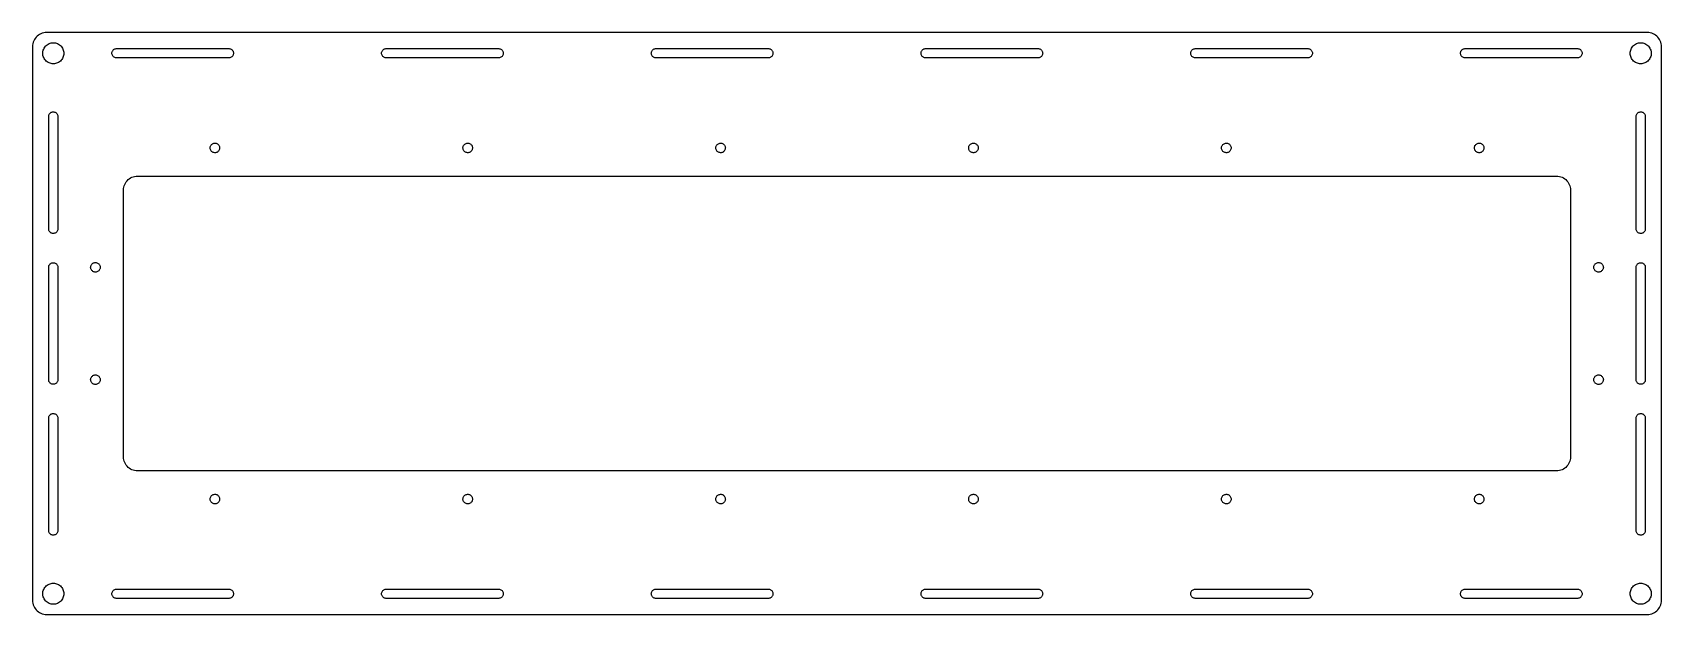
# Model space of a CAD drawing. Header units: metres. Extents: x -290 to 290, y -104 to 104.
import ezdxf

# ---------------------------------------------------------------- set-up
doc = ezdxf.new("R2010")
doc.units = ezdxf.units.M

msp = doc.modelspace()

# ---------------------------------------------------------------- linework, layer by layer
for p, q in [((-289.848, 99.0976), (-289.875, 98.575)), ((-289.875, 98.575), (-289.875, -98.575)), ((-289.766, 99.6146), (-289.848, 99.0976)), ((-289.63, 100.12), (-289.766, 99.6146)), ((-289.443, 100.609), (-289.63, 100.12)), ((-289.205, 101.075), (-289.443, 100.609)), ((-288.92, 101.514), (-289.205, 101.075)), ((-288.591, 101.921), (-288.92, 101.514)), ((-288.221, 102.291), (-288.591, 101.921)), ((-287.814, 102.62), (-288.221, 102.291)), ((-287.375, 102.905), (-287.814, 102.62)), ((-286.909, 103.143), (-287.375, 102.905)), ((-286.42, 103.33), (-286.909, 103.143)), ((-285.915, 103.466), (-286.42, 103.33)), ((-285.398, 103.548), (-285.915, 103.466)), ((-285.534, 98.4042), (-285.287, 98.7092)), ((-284.875, 103.575), (-285.398, 103.548)), ((-285.287, 98.7092), (-285.009, 98.9868)), ((-285.009, 98.9868), (-284.704, 99.2338)), ((284.875, 103.575), (-284.875, 103.575)), ((-284.704, 99.2338), (-284.375, 99.4476)), ((-284.375, 99.4476), (-284.025, 99.6258)), ((-284.025, 99.6258), (-283.659, 99.7665)), ((-283.659, 99.7665), (-283.28, 99.8681)), ((-283.28, 99.8681), (-282.892, 99.9295)), ((-282.892, 99.9295), (-282.5, 99.95)), ((-282.5, 99.95), (-282.108, 99.9295)), ((-282.108, 99.9295), (-281.72, 99.8681)), ((-281.72, 99.8681), (-281.341, 99.7665)), ((-281.341, 99.7665), (-280.975, 99.6258)), ((-280.975, 99.6258), (-280.625, 99.4476)), ((-280.625, 99.4476), (-280.296, 99.2338)), ((-280.296, 99.2338), (-279.991, 98.9868)), ((-279.991, 98.9868), (-279.713, 98.7092)), ((-279.713, 98.7092), (-279.466, 98.4042)), ((279.466, 98.4042), (279.713, 98.7092)), ((279.713, 98.7092), (279.991, 98.9868)), ((279.991, 98.9868), (280.296, 99.2338)), ((280.296, 99.2338), (280.625, 99.4476)), ((280.625, 99.4476), (280.975, 99.6258)), ((280.975, 99.6258), (281.341, 99.7665)), ((281.341, 99.7665), (281.72, 99.8681)), ((281.72, 99.8681), (282.108, 99.9295)), ((282.108, 99.9295), (282.5, 99.95)), ((282.5, 99.95), (282.892, 99.9295)), ((282.892, 99.9295), (283.28, 99.8681)), ((283.28, 99.8681), (283.659, 99.7665)), ((283.659, 99.7665), (284.025, 99.6258)), ((284.025, 99.6258), (284.375, 99.4476)), ((284.375, 99.4476), (284.704, 99.2338)), ((284.704, 99.2338), (285.009, 98.9868)), ((285.398, 103.548), (284.875, 103.575)), ((285.009, 98.9868), (285.287, 98.7092)), ((285.287, 98.7092), (285.534, 98.4042)), ((285.915, 103.466), (285.398, 103.548)), ((286.42, 103.33), (285.915, 103.466)), ((286.909, 103.143), (286.42, 103.33)), ((287.375, 102.905), (286.909, 103.143)), ((287.814, 102.62), (287.375, 102.905)), ((288.221, 102.291), (287.814, 102.62)), ((288.591, 101.921), (288.221, 102.291)), ((288.92, 101.514), (288.591, 101.921)), ((289.205, 101.075), (288.92, 101.514)), ((289.443, 100.609), (289.205, 101.075)), ((289.63, 100.12), (289.443, 100.609)), ((289.766, 99.6146), (289.63, 100.12)), ((289.848, 99.0976), (289.766, 99.6146)), ((289.875, 98.575), (289.848, 99.0976)), ((289.875, -98.575), (289.875, 98.575)), ((-286.25, 96.2), (-286.229, 96.592)), ((-286.229, 95.808), (-286.25, 96.2)), ((-286.229, 96.592), (-286.168, 96.9797)), ((-286.168, 95.4203), (-286.229, 95.808)), ((-286.168, 96.9797), (-286.066, 97.3588)), ((-286.066, 95.0412), (-286.168, 95.4203)), ((-286.066, 97.3588), (-285.926, 97.7253)), ((-285.926, 94.6747), (-286.066, 95.0412)), ((-285.926, 97.7253), (-285.748, 98.075)), ((-285.748, 94.325), (-285.926, 94.6747)), ((-285.748, 98.075), (-285.534, 98.4042)), ((-285.534, 93.9958), (-285.748, 94.325)), ((-285.287, 93.6908), (-285.534, 93.9958)), ((-285.009, 93.4132), (-285.287, 93.6908)), ((-284.704, 93.1662), (-285.009, 93.4132)), ((-284.375, 92.9524), (-284.704, 93.1662)), ((-284.025, 92.7742), (-284.375, 92.9524)), ((-283.659, 92.6335), (-284.025, 92.7742)), ((-280.975, 92.7742), (-281.341, 92.6335)), ((-280.625, 92.9524), (-280.975, 92.7742)), ((-280.296, 93.1662), (-280.625, 92.9524)), ((-279.991, 93.4132), (-280.296, 93.1662)), ((-279.713, 93.6908), (-279.991, 93.4132)), ((-279.466, 93.9958), (-279.713, 93.6908)), ((-279.466, 98.4042), (-279.252, 98.075)), ((-279.252, 94.325), (-279.466, 93.9958)), ((-279.252, 98.075), (-279.074, 97.7253)), ((-279.074, 94.6747), (-279.252, 94.325)), ((-279.074, 97.7253), (-278.934, 97.3588)), ((-278.934, 95.0412), (-279.074, 94.6747)), ((-278.934, 97.3588), (-278.832, 96.9797)), ((-278.832, 95.4203), (-278.934, 95.0412)), ((-278.832, 96.9797), (-278.771, 96.592)), ((-278.771, 95.808), (-278.832, 95.4203)), ((-278.771, 96.592), (-278.75, 96.2)), ((-278.75, 96.2), (-278.771, 95.808)), ((-261.65, 96.2), (-261.632, 96.4459)), ((-261.632, 95.9541), (-261.65, 96.2)), ((-261.632, 96.4459), (-261.577, 96.6863)), ((-261.577, 95.7137), (-261.632, 95.9541)), ((-261.577, 96.6863), (-261.487, 96.9159)), ((-261.487, 95.4841), (-261.577, 95.7137)), ((-261.487, 96.9159), (-261.363, 97.1295)), ((-261.363, 95.2705), (-261.487, 95.4841)), ((-261.363, 97.1295), (-261.21, 97.3223)), ((-261.21, 95.0777), (-261.363, 95.2705)), ((-261.21, 97.3223), (-261.029, 97.49)), ((-261.029, 94.91), (-261.21, 95.0777)), ((-261.029, 97.49), (-260.825, 97.6289)), ((-260.825, 94.7711), (-261.029, 94.91)), ((-260.825, 97.6289), (-260.603, 97.7359)), ((-260.603, 94.664), (-260.825, 94.7711)), ((-260.603, 97.7359), (-260.367, 97.8086)), ((-260.367, 94.5914), (-260.603, 94.664)), ((-260.367, 97.8086), (-260.123, 97.8454)), ((-260.123, 94.5546), (-260.367, 94.5914)), ((-260.123, 97.8454), (-219.877, 97.8454)), ((-219.877, 94.5546), (-260.123, 94.5546)), ((-219.877, 97.8454), (-219.633, 97.8086)), ((-219.633, 94.5914), (-219.877, 94.5546)), ((-219.633, 97.8086), (-219.397, 97.7359)), ((-219.397, 94.664), (-219.633, 94.5914)), ((-219.397, 97.7359), (-219.175, 97.6289)), ((-219.175, 94.7711), (-219.397, 94.664)), ((-219.175, 97.6289), (-218.971, 97.49)), ((-218.971, 94.91), (-219.175, 94.7711)), ((-218.971, 97.49), (-218.79, 97.3223)), ((-218.79, 95.0777), (-218.971, 94.91)), ((-218.79, 97.3223), (-218.637, 97.1295)), ((-218.637, 95.2705), (-218.79, 95.0777)), ((-218.637, 97.1295), (-218.513, 96.9159)), ((-218.513, 95.4841), (-218.637, 95.2705)), ((-218.513, 96.9159), (-218.423, 96.6863)), ((-218.423, 95.7137), (-218.513, 95.4841)), ((-218.423, 96.6863), (-218.368, 96.4459)), ((-218.368, 95.9541), (-218.423, 95.7137)), ((-218.368, 96.4459), (-218.35, 96.2)), ((-218.35, 96.2), (-218.368, 95.9541)), ((-165.65, 96.2), (-165.632, 96.4459)), ((-165.632, 95.9541), (-165.65, 96.2)), ((-165.632, 96.4459), (-165.577, 96.6863)), ((-165.577, 95.7137), (-165.632, 95.9541)), ((-165.577, 96.6863), (-165.487, 96.9159)), ((-165.487, 95.4841), (-165.577, 95.7137)), ((-165.487, 96.9159), (-165.363, 97.1295)), ((-165.363, 95.2705), (-165.487, 95.4841)), ((-165.363, 97.1295), (-165.21, 97.3223)), ((-165.21, 95.0777), (-165.363, 95.2705)), ((-165.21, 97.3223), (-165.029, 97.49)), ((-165.029, 94.91), (-165.21, 95.0777)), ((-165.029, 97.49), (-164.825, 97.6289)), ((-164.825, 94.7711), (-165.029, 94.91)), ((-164.825, 97.6289), (-164.603, 97.7359)), ((-164.603, 94.664), (-164.825, 94.7711)), ((-164.603, 97.7359), (-164.367, 97.8086)), ((-164.367, 94.5914), (-164.603, 94.664)), ((-164.367, 97.8086), (-164.123, 97.8454)), ((-164.123, 94.5546), (-164.367, 94.5914)), ((-164.123, 97.8454), (-123.877, 97.8454)), ((-123.877, 94.5546), (-164.123, 94.5546)), ((-123.877, 97.8454), (-123.633, 97.8086)), ((-123.633, 94.5914), (-123.877, 94.5546)), ((-123.633, 97.8086), (-123.397, 97.7359)), ((-123.397, 94.664), (-123.633, 94.5914)), ((-123.397, 97.7359), (-123.175, 97.6289)), ((-123.175, 94.7711), (-123.397, 94.664)), ((-123.175, 97.6289), (-122.971, 97.49)), ((-122.971, 94.91), (-123.175, 94.7711)), ((-122.971, 97.49), (-122.79, 97.3223)), ((-122.79, 95.0777), (-122.971, 94.91)), ((-122.79, 97.3223), (-122.637, 97.1295)), ((-122.637, 95.2705), (-122.79, 95.0777)), ((-122.637, 97.1295), (-122.513, 96.9159)), ((-122.513, 95.4841), (-122.637, 95.2705)), ((-122.513, 96.9159), (-122.423, 96.6863)), ((-122.423, 95.7137), (-122.513, 95.4841)), ((-122.423, 96.6863), (-122.368, 96.4459)), ((-122.368, 95.9541), (-122.423, 95.7137)), ((-122.368, 96.4459), (-122.35, 96.2)), ((-122.35, 96.2), (-122.368, 95.9541)), ((-69.65, 96.2), (-69.6316, 96.4459)), ((-69.6316, 95.9541), (-69.65, 96.2)), ((-69.6316, 96.4459), (-69.5767, 96.6863)), ((-69.5767, 95.7137), (-69.6316, 95.9541)), ((-69.5767, 96.6863), (-69.4866, 96.9159)), ((-69.4866, 95.4841), (-69.5767, 95.7137)), ((-69.4866, 96.9159), (-69.3633, 97.1295)), ((-69.3633, 95.2705), (-69.4866, 95.4841)), ((-69.3633, 97.1295), (-69.2095, 97.3223)), ((-69.2095, 95.0777), (-69.3633, 95.2705)), ((-69.2095, 97.3223), (-69.0287, 97.49)), ((-69.0287, 94.91), (-69.2095, 95.0777)), ((-69.0287, 97.49), (-68.825, 97.6289)), ((-68.825, 94.7711), (-69.0287, 94.91)), ((-68.825, 97.6289), (-68.6028, 97.7359)), ((-68.6028, 94.664), (-68.825, 94.7711)), ((-68.6028, 97.7359), (-68.3672, 97.8086)), ((-68.3672, 94.5914), (-68.6028, 94.664)), ((-68.3672, 97.8086), (-68.1233, 97.8454)), ((-68.1233, 94.5546), (-68.3672, 94.5914)), ((-68.1233, 97.8454), (-27.8767, 97.8454)), ((-27.8767, 94.5546), (-68.1233, 94.5546)), ((-27.8767, 97.8454), (-27.6328, 97.8086)), ((-27.6328, 94.5914), (-27.8767, 94.5546)), ((-27.6328, 97.8086), (-27.3972, 97.7359)), ((-27.3972, 94.664), (-27.6328, 94.5914)), ((-27.3972, 97.7359), (-27.175, 97.6289)), ((-27.175, 94.7711), (-27.3972, 94.664)), ((-27.175, 97.6289), (-26.9712, 97.49)), ((-26.9712, 94.91), (-27.175, 94.7711)), ((-26.9712, 97.49), (-26.7905, 97.3223)), ((-26.7905, 95.0777), (-26.9712, 94.91)), ((-26.7905, 97.3223), (-26.6367, 97.1295)), ((-26.6367, 95.2705), (-26.7905, 95.0777)), ((-26.6367, 97.1295), (-26.5134, 96.9159)), ((-26.5134, 95.4841), (-26.6367, 95.2705)), ((-26.5134, 96.9159), (-26.4233, 96.6863)), ((-26.4233, 95.7137), (-26.5134, 95.4841)), ((-26.4233, 96.6863), (-26.3684, 96.4459)), ((-26.3684, 95.9541), (-26.4233, 95.7137)), ((-26.3684, 96.4459), (-26.35, 96.2)), ((-26.35, 96.2), (-26.3684, 95.9541)), ((26.35, 96.2), (26.3684, 96.4459)), ((26.3684, 95.9541), (26.35, 96.2)), ((26.3684, 96.4459), (26.4233, 96.6863)), ((26.4233, 95.7137), (26.3684, 95.9541)), ((26.4233, 96.6863), (26.5134, 96.9159)), ((26.5134, 95.4841), (26.4233, 95.7137)), ((26.5134, 96.9159), (26.6367, 97.1295)), ((26.6367, 95.2705), (26.5134, 95.4841)), ((26.6367, 97.1295), (26.7905, 97.3223)), ((26.7905, 95.0777), (26.6367, 95.2705)), ((26.7905, 97.3223), (26.9712, 97.49)), ((26.9712, 94.91), (26.7905, 95.0777)), ((26.9712, 97.49), (27.175, 97.6289)), ((27.175, 94.7711), (26.9712, 94.91)), ((27.175, 97.6289), (27.3972, 97.7359)), ((27.3972, 94.664), (27.175, 94.7711)), ((27.3972, 97.7359), (27.6328, 97.8086)), ((27.6328, 94.5914), (27.3972, 94.664)), ((27.6328, 97.8086), (27.8767, 97.8454)), ((27.8767, 94.5546), (27.6328, 94.5914)), ((27.8767, 97.8454), (68.1233, 97.8454)), ((68.1233, 94.5546), (27.8767, 94.5546)), ((68.1233, 97.8454), (68.3672, 97.8086)), ((68.3672, 94.5914), (68.1233, 94.5546)), ((68.3672, 97.8086), (68.6028, 97.7359)), ((68.6028, 94.664), (68.3672, 94.5914)), ((68.6028, 97.7359), (68.825, 97.6289)), ((68.825, 94.7711), (68.6028, 94.664)), ((68.825, 97.6289), (69.0287, 97.49)), ((69.0287, 94.91), (68.825, 94.7711)), ((69.0287, 97.49), (69.2095, 97.3223)), ((69.2095, 95.0777), (69.0287, 94.91)), ((69.2095, 97.3223), (69.3633, 97.1295)), ((69.3633, 95.2705), (69.2095, 95.0777)), ((69.3633, 97.1295), (69.4866, 96.9159)), ((69.4866, 95.4841), (69.3633, 95.2705)), ((69.4866, 96.9159), (69.5767, 96.6863)), ((69.5767, 95.7137), (69.4866, 95.4841)), ((69.5767, 96.6863), (69.6316, 96.4459)), ((69.6316, 95.9541), (69.5767, 95.7137)), ((69.6316, 96.4459), (69.65, 96.2)), ((69.65, 96.2), (69.6316, 95.9541)), ((122.35, 96.2), (122.368, 96.4459)), ((122.368, 95.9541), (122.35, 96.2)), ((122.368, 96.4459), (122.423, 96.6863)), ((122.423, 95.7137), (122.368, 95.9541)), ((122.423, 96.6863), (122.513, 96.9159)), ((122.513, 95.4841), (122.423, 95.7137)), ((122.513, 96.9159), (122.637, 97.1295)), ((122.637, 95.2705), (122.513, 95.4841)), ((122.637, 97.1295), (122.79, 97.3223)), ((122.79, 95.0777), (122.637, 95.2705)), ((122.79, 97.3223), (122.971, 97.49)), ((122.971, 94.91), (122.79, 95.0777)), ((122.971, 97.49), (123.175, 97.6289)), ((123.175, 94.7711), (122.971, 94.91)), ((123.175, 97.6289), (123.397, 97.7359)), ((123.397, 94.664), (123.175, 94.7711)), ((123.397, 97.7359), (123.633, 97.8086)), ((123.633, 94.5914), (123.397, 94.664)), ((123.633, 97.8086), (123.877, 97.8454)), ((123.877, 94.5546), (123.633, 94.5914)), ((123.877, 97.8454), (164.123, 97.8454)), ((164.123, 94.5546), (123.877, 94.5546)), ((164.123, 97.8454), (164.367, 97.8086)), ((164.367, 94.5914), (164.123, 94.5546)), ((164.367, 97.8086), (164.603, 97.7359)), ((164.603, 94.664), (164.367, 94.5914)), ((164.603, 97.7359), (164.825, 97.6289)), ((164.825, 94.7711), (164.603, 94.664)), ((164.825, 97.6289), (165.029, 97.49)), ((165.029, 94.91), (164.825, 94.7711)), ((165.029, 97.49), (165.21, 97.3223)), ((165.21, 95.0777), (165.029, 94.91)), ((165.21, 97.3223), (165.363, 97.1295)), ((165.363, 95.2705), (165.21, 95.0777)), ((165.363, 97.1295), (165.487, 96.9159)), ((165.487, 95.4841), (165.363, 95.2705)), ((165.487, 96.9159), (165.577, 96.6863)), ((165.577, 95.7137), (165.487, 95.4841)), ((165.577, 96.6863), (165.632, 96.4459)), ((165.632, 95.9541), (165.577, 95.7137)), ((165.632, 96.4459), (165.65, 96.2)), ((165.65, 96.2), (165.632, 95.9541)), ((218.35, 96.2), (218.368, 96.4459)), ((218.368, 95.9541), (218.35, 96.2)), ((218.368, 96.4459), (218.423, 96.6863)), ((218.423, 95.7137), (218.368, 95.9541)), ((218.423, 96.6863), (218.513, 96.9159)), ((218.513, 95.4841), (218.423, 95.7137)), ((218.513, 96.9159), (218.637, 97.1295)), ((218.637, 95.2705), (218.513, 95.4841)), ((218.637, 97.1295), (218.79, 97.3223)), ((218.79, 95.0777), (218.637, 95.2705)), ((218.79, 97.3223), (218.971, 97.49)), ((218.971, 94.91), (218.79, 95.0777)), ((218.971, 97.49), (219.175, 97.6289)), ((219.175, 94.7711), (218.971, 94.91)), ((219.175, 97.6289), (219.397, 97.7359)), ((219.397, 94.664), (219.175, 94.7711)), ((219.397, 97.7359), (219.633, 97.8086)), ((219.633, 94.5914), (219.397, 94.664)), ((219.633, 97.8086), (219.877, 97.8454)), ((219.877, 94.5546), (219.633, 94.5914)), ((219.877, 97.8454), (260.123, 97.8454)), ((260.123, 94.5546), (219.877, 94.5546)), ((260.123, 97.8454), (260.367, 97.8086)), ((260.367, 94.5914), (260.123, 94.5546)), ((260.367, 97.8086), (260.603, 97.7359)), ((260.603, 94.664), (260.367, 94.5914)), ((260.603, 97.7359), (260.825, 97.6289)), ((260.825, 94.7711), (260.603, 94.664)), ((260.825, 97.6289), (261.029, 97.49)), ((261.029, 94.91), (260.825, 94.7711)), ((261.029, 97.49), (261.21, 97.3223)), ((261.21, 95.0777), (261.029, 94.91)), ((261.21, 97.3223), (261.363, 97.1295)), ((261.363, 95.2705), (261.21, 95.0777)), ((261.363, 97.1295), (261.487, 96.9159)), ((261.487, 95.4841), (261.363, 95.2705)), ((261.487, 96.9159), (261.577, 96.6863)), ((261.577, 95.7137), (261.487, 95.4841)), ((261.577, 96.6863), (261.632, 96.4459)), ((261.632, 95.9541), (261.577, 95.7137)), ((261.632, 96.4459), (261.65, 96.2)), ((261.65, 96.2), (261.632, 95.9541)), ((278.75, 96.2), (278.771, 96.592)), ((278.771, 95.808), (278.75, 96.2)), ((278.771, 96.592), (278.832, 96.9797)), ((278.832, 95.4203), (278.771, 95.808)), ((278.832, 96.9797), (278.934, 97.3588)), ((278.934, 95.0412), (278.832, 95.4203)), ((278.934, 97.3588), (279.074, 97.7253)), ((279.074, 94.6747), (278.934, 95.0412)), ((279.074, 97.7253), (279.252, 98.075)), ((279.252, 94.325), (279.074, 94.6747)), ((279.252, 98.075), (279.466, 98.4042)), ((279.466, 93.9958), (279.252, 94.325)), ((279.713, 93.6908), (279.466, 93.9958)), ((279.991, 93.4132), (279.713, 93.6908)), ((280.296, 93.1662), (279.991, 93.4132)), ((280.625, 92.9524), (280.296, 93.1662)), ((280.975, 92.7742), (280.625, 92.9524)), ((281.341, 92.6335), (280.975, 92.7742)), ((284.025, 92.7742), (283.659, 92.6335)), ((284.375, 92.9524), (284.025, 92.7742)), ((284.704, 93.1662), (284.375, 92.9524)), ((285.009, 93.4132), (284.704, 93.1662)), ((285.287, 93.6908), (285.009, 93.4132)), ((285.534, 93.9958), (285.287, 93.6908)), ((285.534, 98.4042), (285.748, 98.075)), ((285.748, 94.325), (285.534, 93.9958)), ((285.748, 98.075), (285.926, 97.7253)), ((285.926, 94.6747), (285.748, 94.325)), ((285.926, 97.7253), (286.066, 97.3588)), ((286.066, 95.0412), (285.926, 94.6747)), ((286.066, 97.3588), (286.168, 96.9797)), ((286.168, 95.4203), (286.066, 95.0412)), ((286.168, 96.9797), (286.229, 96.592)), ((286.229, 95.808), (286.168, 95.4203)), ((286.229, 96.592), (286.25, 96.2)), ((286.25, 96.2), (286.229, 95.808)), ((-283.28, 92.5319), (-283.659, 92.6335)), ((-282.892, 92.4705), (-283.28, 92.5319)), ((-282.5, 92.45), (-282.892, 92.4705)), ((-282.108, 92.4705), (-282.5, 92.45)), ((-281.72, 92.5319), (-282.108, 92.4705)), ((-281.341, 92.6335), (-281.72, 92.5319)), ((281.72, 92.5319), (281.341, 92.6335)), ((282.108, 92.4705), (281.72, 92.5319)), ((282.5, 92.45), (282.108, 92.4705)), ((282.892, 92.4705), (282.5, 92.45)), ((283.28, 92.5319), (282.892, 92.4705)), ((283.659, 92.6335), (283.28, 92.5319)), ((-284.145, 73.8233), (-284.109, 74.0672)), ((-284.145, 33.5767), (-284.145, 73.8233)), ((-284.109, 74.0672), (-284.036, 74.3028)), ((-284.036, 74.3028), (-283.929, 74.525)), ((-283.929, 74.525), (-283.79, 74.7288)), ((-283.79, 74.7288), (-283.622, 74.9095)), ((-283.622, 74.9095), (-283.429, 75.0633)), ((-283.429, 75.0633), (-283.216, 75.1866)), ((-283.216, 75.1866), (-282.986, 75.2767)), ((-282.986, 75.2767), (-282.746, 75.3316)), ((-282.746, 75.3316), (-282.5, 75.35)), ((-282.5, 75.35), (-282.254, 75.3316)), ((-282.254, 75.3316), (-282.014, 75.2767)), ((-282.014, 75.2767), (-281.784, 75.1866)), ((-281.784, 75.1866), (-281.571, 75.0633)), ((-281.571, 75.0633), (-281.378, 74.9095)), ((-281.378, 74.9095), (-281.21, 74.7288)), ((-281.21, 74.7288), (-281.071, 74.525)), ((-281.071, 74.525), (-280.964, 74.3028)), ((-280.964, 74.3028), (-280.891, 74.0672)), ((-280.891, 74.0672), (-280.855, 73.8233)), ((-280.855, 73.8233), (-280.855, 33.5767)), ((280.855, 73.8233), (280.891, 74.0672)), ((280.855, 33.5767), (280.855, 73.8233)), ((280.891, 74.0672), (280.964, 74.3028)), ((280.964, 74.3028), (281.071, 74.525)), ((281.071, 74.525), (281.21, 74.7288)), ((281.21, 74.7288), (281.378, 74.9095)), ((281.378, 74.9095), (281.571, 75.0633)), ((281.571, 75.0633), (281.784, 75.1866)), ((281.784, 75.1866), (282.014, 75.2767)), ((282.014, 75.2767), (282.254, 75.3316)), ((282.254, 75.3316), (282.5, 75.35)), ((282.5, 75.35), (282.746, 75.3316)), ((282.746, 75.3316), (282.986, 75.2767)), ((282.986, 75.2767), (283.216, 75.1866)), ((283.216, 75.1866), (283.429, 75.0633)), ((283.429, 75.0633), (283.622, 74.9095)), ((283.622, 74.9095), (283.79, 74.7288)), ((283.79, 74.7288), (283.929, 74.525)), ((283.929, 74.525), (284.036, 74.3028)), ((284.036, 74.3028), (284.109, 74.0672)), ((284.109, 74.0672), (284.145, 73.8233)), ((284.145, 73.8233), (284.145, 33.5767)), ((-226.18, 63.7238), (-225.989, 63.8826)), ((-225.989, 63.8826), (-225.777, 64.0119)), ((-225.777, 64.0119), (-225.549, 64.1089)), ((-225.549, 64.1089), (-225.309, 64.1717)), ((-225.309, 64.1717), (-225.062, 64.1989)), ((-225.062, 64.1989), (-224.814, 64.1898)), ((-224.814, 64.1898), (-224.57, 64.1447)), ((-224.57, 64.1447), (-224.335, 64.0646)), ((-224.335, 64.0646), (-224.114, 63.9511)), ((-224.114, 63.9511), (-223.913, 63.8067)), ((-223.913, 63.8067), (-223.734, 63.6344)), ((-136.18, 63.7238), (-135.989, 63.8826)), ((-135.989, 63.8826), (-135.777, 64.0119)), ((-135.777, 64.0119), (-135.549, 64.1089)), ((-135.549, 64.1089), (-135.309, 64.1717)), ((-135.309, 64.1717), (-135.062, 64.1989)), ((-135.062, 64.1989), (-134.814, 64.1898)), ((-134.814, 64.1898), (-134.57, 64.1447)), ((-134.57, 64.1447), (-134.335, 64.0646)), ((-134.335, 64.0646), (-134.114, 63.9511)), ((-134.114, 63.9511), (-133.913, 63.8067)), ((-133.913, 63.8067), (-133.734, 63.6344)), ((-46.1799, 63.7238), (-45.9892, 63.8826)), ((-45.9892, 63.8826), (-45.7773, 64.0119)), ((-45.7773, 64.0119), (-45.5489, 64.1089)), ((-45.5489, 64.1089), (-45.3088, 64.1717)), ((-45.3088, 64.1717), (-45.0621, 64.1989)), ((-45.0621, 64.1989), (-44.8141, 64.1898)), ((-44.8141, 64.1898), (-44.57, 64.1447)), ((-44.57, 64.1447), (-44.3351, 64.0646)), ((-44.3351, 64.0646), (-44.1144, 63.9511)), ((-44.1144, 63.9511), (-43.9126, 63.8067)), ((-43.9126, 63.8067), (-43.7339, 63.6344)), ((43.8201, 63.7238), (44.0108, 63.8826)), ((44.0108, 63.8826), (44.2227, 64.0119)), ((44.2227, 64.0119), (44.4511, 64.1089)), ((44.4511, 64.1089), (44.6912, 64.1717)), ((44.6912, 64.1717), (44.9379, 64.1989)), ((44.9379, 64.1989), (45.1859, 64.1898)), ((45.1859, 64.1898), (45.43, 64.1447)), ((45.43, 64.1447), (45.6649, 64.0646)), ((45.6649, 64.0646), (45.8856, 63.9511)), ((45.8856, 63.9511), (46.0874, 63.8067)), ((46.0874, 63.8067), (46.2661, 63.6344)), ((133.82, 63.7238), (134.011, 63.8826)), ((134.011, 63.8826), (134.223, 64.0119)), ((134.223, 64.0119), (134.451, 64.1089)), ((134.451, 64.1089), (134.691, 64.1717)), ((134.691, 64.1717), (134.938, 64.1989)), ((134.938, 64.1989), (135.186, 64.1898)), ((135.186, 64.1898), (135.43, 64.1447)), ((135.43, 64.1447), (135.665, 64.0646)), ((135.665, 64.0646), (135.886, 63.9511)), ((135.886, 63.9511), (136.087, 63.8067)), ((136.087, 63.8067), (136.266, 63.6344)), ((223.82, 63.7238), (224.011, 63.8826)), ((224.011, 63.8826), (224.223, 64.0119)), ((224.223, 64.0119), (224.451, 64.1089)), ((224.451, 64.1089), (224.691, 64.1717)), ((224.691, 64.1717), (224.938, 64.1989)), ((224.938, 64.1989), (225.186, 64.1898)), ((225.186, 64.1898), (225.43, 64.1447)), ((225.43, 64.1447), (225.665, 64.0646)), ((225.665, 64.0646), (225.886, 63.9511)), ((225.886, 63.9511), (226.087, 63.8067)), ((226.087, 63.8067), (226.266, 63.6344)), ((-226.695, 62.6241), (-226.659, 62.8696)), ((-226.695, 62.3759), (-226.695, 62.6241)), ((-226.659, 62.1304), (-226.695, 62.3759)), ((-226.659, 62.8696), (-226.588, 63.1073)), ((-226.588, 61.8927), (-226.659, 62.1304)), ((-226.588, 63.1073), (-226.482, 63.332)), ((-226.482, 61.668), (-226.588, 61.8927)), ((-226.482, 63.332), (-226.346, 63.539)), ((-226.346, 61.461), (-226.482, 61.668)), ((-226.346, 63.539), (-226.18, 63.7238)), ((-226.18, 61.2762), (-226.346, 61.461)), ((-225.989, 61.1174), (-226.18, 61.2762)), ((-225.777, 60.9881), (-225.989, 61.1174)), ((-225.549, 60.8911), (-225.777, 60.9881)), ((-225.309, 60.8283), (-225.549, 60.8911)), ((-225.062, 60.8011), (-225.309, 60.8283)), ((-224.814, 60.8102), (-225.062, 60.8011)), ((-224.57, 60.8553), (-224.814, 60.8102)), ((-224.335, 60.9354), (-224.57, 60.8553)), ((-224.114, 61.0489), (-224.335, 60.9354)), ((-223.913, 61.1933), (-224.114, 61.0489)), ((-223.734, 61.3656), (-223.913, 61.1933)), ((-223.734, 63.6344), (-223.582, 63.438)), ((-223.582, 61.562), (-223.734, 61.3656)), ((-223.582, 63.438), (-223.461, 63.2216)), ((-223.461, 61.7784), (-223.582, 61.562)), ((-223.461, 63.2216), (-223.372, 62.9898)), ((-223.372, 62.0102), (-223.461, 61.7784)), ((-223.372, 62.9898), (-223.318, 62.7475)), ((-223.318, 62.2525), (-223.372, 62.0102)), ((-223.318, 62.7475), (-223.3, 62.5)), ((-223.3, 62.5), (-223.318, 62.2525)), ((-136.695, 62.6241), (-136.659, 62.8696)), ((-136.695, 62.3759), (-136.695, 62.6241)), ((-136.659, 62.1304), (-136.695, 62.3759)), ((-136.659, 62.8696), (-136.588, 63.1073)), ((-136.588, 61.8927), (-136.659, 62.1304)), ((-136.588, 63.1073), (-136.482, 63.332)), ((-136.482, 61.668), (-136.588, 61.8927)), ((-136.482, 63.332), (-136.346, 63.539)), ((-136.346, 61.461), (-136.482, 61.668)), ((-136.346, 63.539), (-136.18, 63.7238)), ((-136.18, 61.2762), (-136.346, 61.461)), ((-135.989, 61.1174), (-136.18, 61.2762)), ((-135.777, 60.9881), (-135.989, 61.1174)), ((-135.549, 60.8911), (-135.777, 60.9881)), ((-135.309, 60.8283), (-135.549, 60.8911)), ((-135.062, 60.8011), (-135.309, 60.8283)), ((-134.814, 60.8102), (-135.062, 60.8011)), ((-134.57, 60.8553), (-134.814, 60.8102)), ((-134.335, 60.9354), (-134.57, 60.8553)), ((-134.114, 61.0489), (-134.335, 60.9354)), ((-133.913, 61.1933), (-134.114, 61.0489)), ((-133.734, 61.3656), (-133.913, 61.1933)), ((-133.734, 63.6344), (-133.582, 63.438)), ((-133.582, 61.562), (-133.734, 61.3656)), ((-133.582, 63.438), (-133.461, 63.2216)), ((-133.461, 61.7784), (-133.582, 61.562)), ((-133.461, 63.2216), (-133.372, 62.9898)), ((-133.372, 62.0102), (-133.461, 61.7784)), ((-133.372, 62.9898), (-133.318, 62.7475)), ((-133.318, 62.2525), (-133.372, 62.0102)), ((-133.318, 62.7475), (-133.3, 62.5)), ((-133.3, 62.5), (-133.318, 62.2525)), ((-46.6955, 62.6241), (-46.6593, 62.8696)), ((-46.6955, 62.3759), (-46.6955, 62.6241)), ((-46.6593, 62.1304), (-46.6955, 62.3759)), ((-46.6593, 62.8696), (-46.5878, 63.1073)), ((-46.5878, 61.8927), (-46.6593, 62.1304)), ((-46.5878, 63.1073), (-46.4825, 63.332)), ((-46.4825, 61.668), (-46.5878, 61.8927)), ((-46.4825, 63.332), (-46.3455, 63.539)), ((-46.3455, 61.461), (-46.4825, 61.668)), ((-46.3455, 63.539), (-46.1799, 63.7238)), ((-46.1799, 61.2762), (-46.3455, 61.461)), ((-45.9892, 61.1174), (-46.1799, 61.2762)), ((-45.7773, 60.9881), (-45.9892, 61.1174)), ((-45.5489, 60.8911), (-45.7773, 60.9881)), ((-45.3088, 60.8283), (-45.5489, 60.8911)), ((-45.0621, 60.8011), (-45.3088, 60.8283)), ((-44.8141, 60.8102), (-45.0621, 60.8011)), ((-44.57, 60.8553), (-44.8141, 60.8102)), ((-44.3351, 60.9354), (-44.57, 60.8553)), ((-44.1144, 61.0489), (-44.3351, 60.9354)), ((-43.9126, 61.1933), (-44.1144, 61.0489)), ((-43.7339, 61.3656), (-43.9126, 61.1933)), ((-43.7339, 63.6344), (-43.5822, 63.438)), ((-43.5822, 61.562), (-43.7339, 61.3656)), ((-43.5822, 63.438), (-43.4607, 63.2216)), ((-43.4607, 61.7784), (-43.5822, 61.562)), ((-43.4607, 63.2216), (-43.3721, 62.9898)), ((-43.3721, 62.0102), (-43.4607, 61.7784)), ((-43.3721, 62.9898), (-43.3181, 62.7475)), ((-43.3181, 62.2525), (-43.3721, 62.0102)), ((-43.3181, 62.7475), (-43.3, 62.5)), ((-43.3, 62.5), (-43.3181, 62.2525)), ((43.3045, 62.6241), (43.3407, 62.8696)), ((43.3045, 62.3759), (43.3045, 62.6241)), ((43.3407, 62.1304), (43.3045, 62.3759)), ((43.3407, 62.8696), (43.4122, 63.1073)), ((43.4122, 61.8927), (43.3407, 62.1304)), ((43.4122, 63.1073), (43.5175, 63.332)), ((43.5175, 61.668), (43.4122, 61.8927)), ((43.5175, 63.332), (43.6544, 63.539)), ((43.6544, 61.461), (43.5175, 61.668)), ((43.6544, 63.539), (43.8201, 63.7238)), ((43.8201, 61.2762), (43.6544, 61.461)), ((44.0108, 61.1174), (43.8201, 61.2762)), ((44.2227, 60.9881), (44.0108, 61.1174)), ((44.4511, 60.8911), (44.2227, 60.9881)), ((44.6912, 60.8283), (44.4511, 60.8911)), ((44.9379, 60.8011), (44.6912, 60.8283)), ((45.1859, 60.8102), (44.9379, 60.8011)), ((45.43, 60.8553), (45.1859, 60.8102)), ((45.6649, 60.9354), (45.43, 60.8553)), ((45.8856, 61.0489), (45.6649, 60.9354)), ((46.0874, 61.1933), (45.8856, 61.0489)), ((46.2661, 61.3656), (46.0874, 61.1933)), ((46.2661, 63.6344), (46.4178, 63.438)), ((46.4178, 61.562), (46.2661, 61.3656)), ((46.4178, 63.438), (46.5393, 63.2216)), ((46.5393, 61.7784), (46.4178, 61.562)), ((46.5393, 63.2216), (46.6279, 62.9898)), ((46.6279, 62.0102), (46.5393, 61.7784)), ((46.6279, 62.9898), (46.6819, 62.7475)), ((46.6819, 62.2525), (46.6279, 62.0102)), ((46.6819, 62.7475), (46.7, 62.5)), ((46.7, 62.5), (46.6819, 62.2525)), ((133.305, 62.6241), (133.341, 62.8696)), ((133.305, 62.3759), (133.305, 62.6241)), ((133.341, 62.1304), (133.305, 62.3759)), ((133.341, 62.8696), (133.412, 63.1073)), ((133.412, 61.8927), (133.341, 62.1304)), ((133.412, 63.1073), (133.518, 63.332)), ((133.518, 61.668), (133.412, 61.8927)), ((133.518, 63.332), (133.654, 63.539)), ((133.654, 61.461), (133.518, 61.668)), ((133.654, 63.539), (133.82, 63.7238)), ((133.82, 61.2762), (133.654, 61.461)), ((134.011, 61.1174), (133.82, 61.2762)), ((134.223, 60.9881), (134.011, 61.1174)), ((134.451, 60.8911), (134.223, 60.9881)), ((134.691, 60.8283), (134.451, 60.8911)), ((134.938, 60.8011), (134.691, 60.8283)), ((135.186, 60.8102), (134.938, 60.8011)), ((135.43, 60.8553), (135.186, 60.8102)), ((135.665, 60.9354), (135.43, 60.8553)), ((135.886, 61.0489), (135.665, 60.9354)), ((136.087, 61.1933), (135.886, 61.0489)), ((136.266, 61.3656), (136.087, 61.1933)), ((136.266, 63.6344), (136.418, 63.438)), ((136.418, 61.562), (136.266, 61.3656)), ((136.418, 63.438), (136.539, 63.2216)), ((136.539, 61.7784), (136.418, 61.562)), ((136.539, 63.2216), (136.628, 62.9898)), ((136.628, 62.0102), (136.539, 61.7784)), ((136.628, 62.9898), (136.682, 62.7475)), ((136.682, 62.2525), (136.628, 62.0102)), ((136.682, 62.7475), (136.7, 62.5)), ((136.7, 62.5), (136.682, 62.2525)), ((223.305, 62.6241), (223.341, 62.8696)), ((223.305, 62.3759), (223.305, 62.6241)), ((223.341, 62.1304), (223.305, 62.3759)), ((223.341, 62.8696), (223.412, 63.1073)), ((223.412, 61.8927), (223.341, 62.1304)), ((223.412, 63.1073), (223.518, 63.332)), ((223.518, 61.668), (223.412, 61.8927)), ((223.518, 63.332), (223.654, 63.539)), ((223.654, 61.461), (223.518, 61.668)), ((223.654, 63.539), (223.82, 63.7238)), ((223.82, 61.2762), (223.654, 61.461)), ((224.011, 61.1174), (223.82, 61.2762)), ((224.223, 60.9881), (224.011, 61.1174)), ((224.451, 60.8911), (224.223, 60.9881)), ((224.691, 60.8283), (224.451, 60.8911)), ((224.938, 60.8011), (224.691, 60.8283)), ((225.186, 60.8102), (224.938, 60.8011)), ((225.43, 60.8553), (225.186, 60.8102)), ((225.665, 60.9354), (225.43, 60.8553)), ((225.886, 61.0489), (225.665, 60.9354)), ((226.087, 61.1933), (225.886, 61.0489)), ((226.266, 61.3656), (226.087, 61.1933)), ((226.266, 63.6344), (226.418, 63.438)), ((226.418, 61.562), (226.266, 61.3656)), ((226.418, 63.438), (226.539, 63.2216)), ((226.539, 61.7784), (226.418, 61.562)), ((226.539, 63.2216), (226.628, 62.9898)), ((226.628, 62.0102), (226.539, 61.7784)), ((226.628, 62.9898), (226.682, 62.7475)), ((226.682, 62.2525), (226.628, 62.0102)), ((226.682, 62.7475), (226.7, 62.5)), ((226.7, 62.5), (226.682, 62.2525)), ((-254.534, 52.0677), (-254.045, 52.2553)), ((-254.045, 52.2553), (-253.54, 52.3907)), ((-253.54, 52.3907), (-253.023, 52.4726)), ((-253.023, 52.4726), (-252.5, 52.5)), ((-252.5, 52.5), (252.5, 52.5)), ((252.5, 52.5), (253.023, 52.4726)), ((253.023, 52.4726), (253.54, 52.3907)), ((253.54, 52.3907), (254.045, 52.2553)), ((254.045, 52.2553), (254.534, 52.0677)), ((-257.5, 47.5), (-257.473, 48.0226)), ((-257.5, -47.5), (-257.5, 47.5)), ((-257.473, 48.0226), (-257.391, 48.5396)), ((-257.391, 48.5396), (-257.255, 49.0451)), ((-257.255, 49.0451), (-257.068, 49.5337)), ((-257.068, 49.5337), (-256.83, 50)), ((-256.83, 50), (-256.545, 50.4389)), ((-256.545, 50.4389), (-256.216, 50.8457)), ((-256.216, 50.8457), (-255.846, 51.2157)), ((-255.846, 51.2157), (-255.439, 51.5451)), ((-255.439, 51.5451), (-255, 51.8301)), ((-255, 51.8301), (-254.534, 52.0677)), ((254.534, 52.0677), (255, 51.8301)), ((255, 51.8301), (255.439, 51.5451)), ((255.439, 51.5451), (255.846, 51.2157)), ((255.846, 51.2157), (256.216, 50.8457)), ((256.216, 50.8457), (256.545, 50.4389)), ((256.545, 50.4389), (256.83, 50)), ((256.83, 50), (257.068, 49.5337)), ((257.068, 49.5337), (257.255, 49.0451)), ((257.255, 49.0451), (257.391, 48.5396)), ((257.391, 48.5396), (257.473, 48.0226)), ((257.473, 48.0226), (257.5, 47.5)), ((257.5, 47.5), (257.5, -47.5)), ((-284.109, 33.3328), (-284.145, 33.5767)), ((-284.036, 33.0972), (-284.109, 33.3328)), ((-283.929, 32.875), (-284.036, 33.0972)), ((-283.79, 32.6712), (-283.929, 32.875)), ((-283.622, 32.4905), (-283.79, 32.6712)), ((-283.429, 32.3367), (-283.622, 32.4905)), ((-283.216, 32.2134), (-283.429, 32.3367)), ((-282.986, 32.1233), (-283.216, 32.2134)), ((-282.746, 32.0684), (-282.986, 32.1233)), ((-282.5, 32.05), (-282.746, 32.0684)), ((-282.254, 32.0684), (-282.5, 32.05)), ((-282.014, 32.1233), (-282.254, 32.0684)), ((-281.784, 32.2134), (-282.014, 32.1233)), ((-281.571, 32.3367), (-281.784, 32.2134)), ((-281.378, 32.4905), (-281.571, 32.3367)), ((-281.21, 32.6712), (-281.378, 32.4905)), ((-281.071, 32.875), (-281.21, 32.6712)), ((-280.964, 33.0972), (-281.071, 32.875)), ((-280.891, 33.3328), (-280.964, 33.0972)), ((-280.855, 33.5767), (-280.891, 33.3328)), ((280.891, 33.3328), (280.855, 33.5767)), ((280.964, 33.0972), (280.891, 33.3328)), ((281.071, 32.875), (280.964, 33.0972)), ((281.21, 32.6712), (281.071, 32.875)), ((281.378, 32.4905), (281.21, 32.6712)), ((281.571, 32.3367), (281.378, 32.4905)), ((281.784, 32.2134), (281.571, 32.3367)), ((282.014, 32.1233), (281.784, 32.2134)), ((282.254, 32.0684), (282.014, 32.1233)), ((282.5, 32.05), (282.254, 32.0684)), ((282.746, 32.0684), (282.5, 32.05)), ((282.986, 32.1233), (282.746, 32.0684)), ((283.216, 32.2134), (282.986, 32.1233)), ((283.429, 32.3367), (283.216, 32.2134)), ((283.622, 32.4905), (283.429, 32.3367)), ((283.79, 32.6712), (283.622, 32.4905)), ((283.929, 32.875), (283.79, 32.6712)), ((284.036, 33.0972), (283.929, 32.875)), ((284.109, 33.3328), (284.036, 33.0972)), ((284.145, 33.5767), (284.109, 33.3328)), ((-284.145, 20.1233), (-284.109, 20.3672)), ((-284.145, -20.1233), (-284.145, 20.1233)), ((-284.109, 20.3672), (-284.036, 20.6028)), ((-284.036, 20.6028), (-283.929, 20.825)), ((-283.929, 20.825), (-283.79, 21.0287)), ((-283.79, 21.0287), (-283.622, 21.2095)), ((-283.622, 21.2095), (-283.429, 21.3633)), ((-283.429, 21.3633), (-283.216, 21.4866)), ((-283.216, 21.4866), (-282.986, 21.5767)), ((-282.986, 21.5767), (-282.746, 21.6316)), ((-282.746, 21.6316), (-282.5, 21.65)), ((-282.5, 21.65), (-282.254, 21.6316)), ((-282.254, 21.6316), (-282.014, 21.5767)), ((-282.014, 21.5767), (-281.784, 21.4866)), ((-281.784, 21.4866), (-281.571, 21.3633)), ((-281.571, 21.3633), (-281.378, 21.2095)), ((-281.378, 21.2095), (-281.21, 21.0287)), ((-281.21, 21.0287), (-281.071, 20.825)), ((-281.071, 20.825), (-280.964, 20.6028)), ((-280.964, 20.6028), (-280.891, 20.3672)), ((-280.891, 20.3672), (-280.855, 20.1233)), ((-280.855, 20.1233), (-280.855, -20.1233)), ((-269.2, 20), (-269.182, 20.2475)), ((-269.182, 19.7525), (-269.2, 20)), ((-269.182, 20.2475), (-269.128, 20.4898)), ((-269.128, 19.5102), (-269.182, 19.7525)), ((-269.128, 20.4898), (-269.039, 20.7216)), ((-269.039, 19.2784), (-269.128, 19.5102)), ((-269.039, 20.7216), (-268.918, 20.938)), ((-268.918, 19.062), (-269.039, 19.2784)), ((-268.918, 20.938), (-268.766, 21.1344)), ((-268.766, 18.8656), (-268.918, 19.062)), ((-268.766, 21.1344), (-268.587, 21.3067)), ((-268.587, 18.6933), (-268.766, 18.8656)), ((-268.587, 21.3067), (-268.386, 21.4511)), ((-268.386, 18.5489), (-268.587, 18.6933)), ((-268.386, 21.4511), (-268.165, 21.5646)), ((-268.165, 18.4354), (-268.386, 18.5489)), ((-268.165, 21.5646), (-267.93, 21.6447)), ((-267.93, 18.3553), (-268.165, 18.4354)), ((-267.93, 21.6447), (-267.686, 21.6898)), ((-267.686, 18.3102), (-267.93, 18.3553)), ((-267.686, 21.6898), (-267.438, 21.6989)), ((-267.438, 18.3011), (-267.686, 18.3102)), ((-267.438, 21.6989), (-267.191, 21.6717)), ((-267.191, 18.3283), (-267.438, 18.3011)), ((-267.191, 21.6717), (-266.951, 21.6089)), ((-266.951, 18.3911), (-267.191, 18.3283)), ((-266.951, 21.6089), (-266.723, 21.5119)), ((-266.723, 18.4881), (-266.951, 18.3911)), ((-266.723, 21.5119), (-266.511, 21.3826)), ((-266.511, 18.6174), (-266.723, 18.4881)), ((-266.511, 21.3826), (-266.32, 21.2238)), ((-266.32, 18.7762), (-266.511, 18.6174)), ((-266.32, 21.2238), (-266.154, 21.039)), ((-266.154, 18.961), (-266.32, 18.7762)), ((-266.154, 21.039), (-266.018, 20.832)), ((-266.018, 19.168), (-266.154, 18.961)), ((-266.018, 20.832), (-265.912, 20.6073)), ((-265.912, 19.3927), (-266.018, 19.168)), ((-265.912, 20.6073), (-265.841, 20.3696)), ((-265.841, 19.6304), (-265.912, 19.3927)), ((-265.841, 20.3696), (-265.805, 20.1241)), ((-265.805, 19.8759), (-265.841, 19.6304)), ((-265.805, 20.1241), (-265.805, 19.8759)), ((265.805, 20.1241), (265.841, 20.3696)), ((265.805, 19.8759), (265.805, 20.1241)), ((265.841, 19.6304), (265.805, 19.8759)), ((265.841, 20.3696), (265.912, 20.6073)), ((265.912, 19.3927), (265.841, 19.6304)), ((265.912, 20.6073), (266.018, 20.832)), ((266.018, 19.168), (265.912, 19.3927)), ((266.018, 20.832), (266.154, 21.039)), ((266.154, 18.961), (266.018, 19.168)), ((266.154, 21.039), (266.32, 21.2238)), ((266.32, 18.7762), (266.154, 18.961)), ((266.32, 21.2238), (266.511, 21.3826)), ((266.511, 18.6174), (266.32, 18.7762)), ((266.511, 21.3826), (266.723, 21.5119)), ((266.723, 18.4881), (266.511, 18.6174)), ((266.723, 21.5119), (266.951, 21.6089)), ((266.951, 18.3911), (266.723, 18.4881)), ((266.951, 21.6089), (267.191, 21.6717)), ((267.191, 18.3283), (266.951, 18.3911)), ((267.191, 21.6717), (267.438, 21.6989)), ((267.438, 18.3011), (267.191, 18.3283)), ((267.438, 21.6989), (267.686, 21.6898)), ((267.686, 18.3102), (267.438, 18.3011)), ((267.686, 21.6898), (267.93, 21.6447)), ((267.93, 18.3553), (267.686, 18.3102)), ((267.93, 21.6447), (268.165, 21.5646)), ((268.165, 18.4354), (267.93, 18.3553)), ((268.165, 21.5646), (268.386, 21.4511)), ((268.386, 18.5489), (268.165, 18.4354)), ((268.386, 21.4511), (268.587, 21.3067)), ((268.587, 18.6933), (268.386, 18.5489)), ((268.587, 21.3067), (268.766, 21.1344)), ((268.766, 18.8656), (268.587, 18.6933)), ((268.766, 21.1344), (268.918, 20.938)), ((268.918, 19.062), (268.766, 18.8656)), ((268.918, 20.938), (269.039, 20.7216)), ((269.039, 19.2784), (268.918, 19.062)), ((269.039, 20.7216), (269.128, 20.4898)), ((269.128, 19.5102), (269.039, 19.2784)), ((269.128, 20.4898), (269.182, 20.2475)), ((269.182, 19.7525), (269.128, 19.5102)), ((269.182, 20.2475), (269.2, 20)), ((269.2, 20), (269.182, 19.7525)), ((280.855, 20.1233), (280.891, 20.3672)), ((280.855, -20.1233), (280.855, 20.1233)), ((280.891, 20.3672), (280.964, 20.6028)), ((280.964, 20.6028), (281.071, 20.825)), ((281.071, 20.825), (281.21, 21.0287)), ((281.21, 21.0287), (281.378, 21.2095)), ((281.378, 21.2095), (281.571, 21.3633)), ((281.571, 21.3633), (281.784, 21.4866)), ((281.784, 21.4866), (282.014, 21.5767)), ((282.014, 21.5767), (282.254, 21.6316)), ((282.254, 21.6316), (282.5, 21.65)), ((282.5, 21.65), (282.746, 21.6316)), ((282.746, 21.6316), (282.986, 21.5767)), ((282.986, 21.5767), (283.216, 21.4866)), ((283.216, 21.4866), (283.429, 21.3633)), ((283.429, 21.3633), (283.622, 21.2095)), ((283.622, 21.2095), (283.79, 21.0287)), ((283.79, 21.0287), (283.929, 20.825)), ((283.929, 20.825), (284.036, 20.6028)), ((284.036, 20.6028), (284.109, 20.3672)), ((284.109, 20.3672), (284.145, 20.1233)), ((284.145, 20.1233), (284.145, -20.1233)), ((-284.109, -20.3672), (-284.145, -20.1233)), ((-284.036, -20.6028), (-284.109, -20.3672)), ((-283.929, -20.825), (-284.036, -20.6028)), ((-283.79, -21.0287), (-283.929, -20.825)), ((-283.622, -21.2095), (-283.79, -21.0287)), ((-283.429, -21.3633), (-283.622, -21.2095)), ((-283.216, -21.4866), (-283.429, -21.3633)), ((-282.986, -21.5767), (-283.216, -21.4866)), ((-282.746, -21.6316), (-282.986, -21.5767)), ((-282.5, -21.65), (-282.746, -21.6316)), ((-282.254, -21.6316), (-282.5, -21.65)), ((-282.014, -21.5767), (-282.254, -21.6316)), ((-281.784, -21.4866), (-282.014, -21.5767)), ((-281.571, -21.3633), (-281.784, -21.4866)), ((-281.378, -21.2095), (-281.571, -21.3633)), ((-281.21, -21.0287), (-281.378, -21.2095)), ((-281.071, -20.825), (-281.21, -21.0287)), ((-280.964, -20.6028), (-281.071, -20.825)), ((-280.891, -20.3672), (-280.964, -20.6028)), ((-280.855, -20.1233), (-280.891, -20.3672)), ((-269.2, -20), (-269.182, -19.7525)), ((-269.182, -20.2475), (-269.2, -20)), ((-269.182, -19.7525), (-269.128, -19.5102)), ((-269.128, -20.4898), (-269.182, -20.2475)), ((-269.128, -19.5102), (-269.039, -19.2784)), ((-269.039, -20.7216), (-269.128, -20.4898)), ((-269.039, -19.2784), (-268.918, -19.062)), ((-268.918, -20.938), (-269.039, -20.7216)), ((-268.918, -19.062), (-268.766, -18.8656)), ((-268.766, -21.1344), (-268.918, -20.938)), ((-268.766, -18.8656), (-268.587, -18.6933)), ((-268.587, -21.3067), (-268.766, -21.1344)), ((-268.587, -18.6933), (-268.386, -18.5489)), ((-268.386, -21.4511), (-268.587, -21.3067)), ((-268.386, -18.5489), (-268.165, -18.4354)), ((-268.165, -21.5646), (-268.386, -21.4511)), ((-268.165, -18.4354), (-267.93, -18.3553)), ((-267.93, -21.6447), (-268.165, -21.5646)), ((-267.93, -18.3553), (-267.686, -18.3102)), ((-267.686, -21.6898), (-267.93, -21.6447)), ((-267.686, -18.3102), (-267.438, -18.3011)), ((-267.438, -21.6989), (-267.686, -21.6898)), ((-267.438, -18.3011), (-267.191, -18.3283)), ((-267.191, -21.6717), (-267.438, -21.6989)), ((-267.191, -18.3283), (-266.951, -18.3911)), ((-266.951, -21.6089), (-267.191, -21.6717)), ((-266.951, -18.3911), (-266.723, -18.4881)), ((-266.723, -21.5119), (-266.951, -21.6089)), ((-266.723, -18.4881), (-266.511, -18.6174)), ((-266.511, -21.3826), (-266.723, -21.5119)), ((-266.511, -18.6174), (-266.32, -18.7762)), ((-266.32, -21.2238), (-266.511, -21.3826)), ((-266.32, -18.7762), (-266.154, -18.961)), ((-266.154, -21.039), (-266.32, -21.2238)), ((-266.154, -18.961), (-266.018, -19.168)), ((-266.018, -20.832), (-266.154, -21.039)), ((-266.018, -19.168), (-265.912, -19.3927)), ((-265.912, -20.6073), (-266.018, -20.832)), ((-265.912, -19.3927), (-265.841, -19.6304)), ((-265.841, -20.3696), (-265.912, -20.6073)), ((-265.841, -19.6304), (-265.805, -19.8759)), ((-265.805, -20.1241), (-265.841, -20.3696)), ((-265.805, -19.8759), (-265.805, -20.1241)), ((265.805, -19.8759), (265.841, -19.6304)), ((265.805, -20.1241), (265.805, -19.8759)), ((265.841, -20.3696), (265.805, -20.1241)), ((265.841, -19.6304), (265.912, -19.3927)), ((265.912, -20.6073), (265.841, -20.3696)), ((265.912, -19.3927), (266.018, -19.168)), ((266.018, -20.832), (265.912, -20.6073)), ((266.018, -19.168), (266.154, -18.961)), ((266.154, -21.039), (266.018, -20.832)), ((266.154, -18.961), (266.32, -18.7762)), ((266.32, -21.2238), (266.154, -21.039)), ((266.32, -18.7762), (266.511, -18.6174)), ((266.511, -21.3826), (266.32, -21.2238)), ((266.511, -18.6174), (266.723, -18.4881)), ((266.723, -21.5119), (266.511, -21.3826)), ((266.723, -18.4881), (266.951, -18.3911)), ((266.951, -21.6089), (266.723, -21.5119)), ((266.951, -18.3911), (267.191, -18.3283)), ((267.191, -21.6717), (266.951, -21.6089)), ((267.191, -18.3283), (267.438, -18.3011)), ((267.438, -21.6989), (267.191, -21.6717)), ((267.438, -18.3011), (267.686, -18.3102)), ((267.686, -21.6898), (267.438, -21.6989)), ((267.686, -18.3102), (267.93, -18.3553)), ((267.93, -21.6447), (267.686, -21.6898)), ((267.93, -18.3553), (268.165, -18.4354)), ((268.165, -21.5646), (267.93, -21.6447)), ((268.165, -18.4354), (268.386, -18.5489)), ((268.386, -21.4511), (268.165, -21.5646)), ((268.386, -18.5489), (268.587, -18.6933)), ((268.587, -21.3067), (268.386, -21.4511)), ((268.587, -18.6933), (268.766, -18.8656)), ((268.766, -21.1344), (268.587, -21.3067)), ((268.766, -18.8656), (268.918, -19.062)), ((268.918, -20.938), (268.766, -21.1344)), ((268.918, -19.062), (269.039, -19.2784)), ((269.039, -20.7216), (268.918, -20.938)), ((269.039, -19.2784), (269.128, -19.5102)), ((269.128, -20.4898), (269.039, -20.7216)), ((269.128, -19.5102), (269.182, -19.7525)), ((269.182, -20.2475), (269.128, -20.4898)), ((269.182, -19.7525), (269.2, -20)), ((269.2, -20), (269.182, -20.2475)), ((280.891, -20.3672), (280.855, -20.1233)), ((280.964, -20.6028), (280.891, -20.3672)), ((281.071, -20.825), (280.964, -20.6028)), ((281.21, -21.0287), (281.071, -20.825)), ((281.378, -21.2095), (281.21, -21.0287)), ((281.571, -21.3633), (281.378, -21.2095)), ((281.784, -21.4866), (281.571, -21.3633)), ((282.014, -21.5767), (281.784, -21.4866)), ((282.254, -21.6316), (282.014, -21.5767)), ((282.5, -21.65), (282.254, -21.6316)), ((282.746, -21.6316), (282.5, -21.65)), ((282.986, -21.5767), (282.746, -21.6316)), ((283.216, -21.4866), (282.986, -21.5767)), ((283.429, -21.3633), (283.216, -21.4866)), ((283.622, -21.2095), (283.429, -21.3633)), ((283.79, -21.0287), (283.622, -21.2095)), ((283.929, -20.825), (283.79, -21.0287)), ((284.036, -20.6028), (283.929, -20.825)), ((284.109, -20.3672), (284.036, -20.6028)), ((284.145, -20.1233), (284.109, -20.3672)), ((-284.145, -33.5767), (-284.109, -33.3328)), ((-284.145, -73.8233), (-284.145, -33.5767)), ((-284.109, -33.3328), (-284.036, -33.0972)), ((-284.036, -33.0972), (-283.929, -32.875)), ((-283.929, -32.875), (-283.79, -32.6712)), ((-283.79, -32.6712), (-283.622, -32.4905)), ((-283.622, -32.4905), (-283.429, -32.3367)), ((-283.429, -32.3367), (-283.216, -32.2134)), ((-283.216, -32.2134), (-282.986, -32.1233)), ((-282.986, -32.1233), (-282.746, -32.0684)), ((-282.746, -32.0684), (-282.5, -32.05)), ((-282.5, -32.05), (-282.254, -32.0684)), ((-282.254, -32.0684), (-282.014, -32.1233)), ((-282.014, -32.1233), (-281.784, -32.2134)), ((-281.784, -32.2134), (-281.571, -32.3367)), ((-281.571, -32.3367), (-281.378, -32.4905)), ((-281.378, -32.4905), (-281.21, -32.6712)), ((-281.21, -32.6712), (-281.071, -32.875)), ((-281.071, -32.875), (-280.964, -33.0972)), ((-280.964, -33.0972), (-280.891, -33.3328)), ((-280.891, -33.3328), (-280.855, -33.5767)), ((-280.855, -33.5767), (-280.855, -73.8233)), ((280.855, -33.5767), (280.891, -33.3328)), ((280.855, -73.8233), (280.855, -33.5767)), ((280.891, -33.3328), (280.964, -33.0972)), ((280.964, -33.0972), (281.071, -32.875)), ((281.071, -32.875), (281.21, -32.6712)), ((281.21, -32.6712), (281.378, -32.4905)), ((281.378, -32.4905), (281.571, -32.3367)), ((281.571, -32.3367), (281.784, -32.2134)), ((281.784, -32.2134), (282.014, -32.1233)), ((282.014, -32.1233), (282.254, -32.0684)), ((282.254, -32.0684), (282.5, -32.05)), ((282.5, -32.05), (282.746, -32.0684)), ((282.746, -32.0684), (282.986, -32.1233)), ((282.986, -32.1233), (283.216, -32.2134)), ((283.216, -32.2134), (283.429, -32.3367)), ((283.429, -32.3367), (283.622, -32.4905)), ((283.622, -32.4905), (283.79, -32.6712)), ((283.79, -32.6712), (283.929, -32.875)), ((283.929, -32.875), (284.036, -33.0972)), ((284.036, -33.0972), (284.109, -33.3328)), ((284.109, -33.3328), (284.145, -33.5767)), ((284.145, -33.5767), (284.145, -73.8233)), ((-257.473, -48.0226), (-257.5, -47.5)), ((-257.391, -48.5396), (-257.473, -48.0226)), ((-257.255, -49.0451), (-257.391, -48.5396)), ((-257.068, -49.5337), (-257.255, -49.0451)), ((-256.83, -50), (-257.068, -49.5337)), ((-256.545, -50.4389), (-256.83, -50)), ((-256.216, -50.8457), (-256.545, -50.4389)), ((-255.846, -51.2157), (-256.216, -50.8457)), ((-255.439, -51.5451), (-255.846, -51.2157)), ((-255, -51.8301), (-255.439, -51.5451)), ((-254.534, -52.0677), (-255, -51.8301)), ((-254.045, -52.2553), (-254.534, -52.0677)), ((254.534, -52.0677), (254.045, -52.2553)), ((255, -51.8301), (254.534, -52.0677)), ((255.439, -51.5451), (255, -51.8301)), ((255.846, -51.2157), (255.439, -51.5451)), ((256.216, -50.8457), (255.846, -51.2157)), ((256.545, -50.4389), (256.216, -50.8457)), ((256.83, -50), (256.545, -50.4389)), ((257.068, -49.5337), (256.83, -50)), ((257.255, -49.0451), (257.068, -49.5337)), ((257.391, -48.5396), (257.255, -49.0451)), ((257.473, -48.0226), (257.391, -48.5396)), ((257.5, -47.5), (257.473, -48.0226)), ((-253.54, -52.3907), (-254.045, -52.2553)), ((-253.023, -52.4726), (-253.54, -52.3907)), ((-252.5, -52.5), (-253.023, -52.4726)), ((252.5, -52.5), (-252.5, -52.5)), ((253.023, -52.4726), (252.5, -52.5)), ((253.54, -52.3907), (253.023, -52.4726)), ((254.045, -52.2553), (253.54, -52.3907)), ((-226.695, -62.3759), (-226.659, -62.1304)), ((-226.695, -62.6241), (-226.695, -62.3759)), ((-226.659, -62.8696), (-226.695, -62.6241)), ((-226.659, -62.1304), (-226.588, -61.8927)), ((-226.588, -63.1073), (-226.659, -62.8696)), ((-226.588, -61.8927), (-226.482, -61.668)), ((-226.482, -63.332), (-226.588, -63.1073)), ((-226.482, -61.668), (-226.346, -61.461)), ((-226.346, -63.539), (-226.482, -63.332)), ((-226.346, -61.461), (-226.18, -61.2762)), ((-226.18, -63.7238), (-226.346, -63.539)), ((-226.18, -61.2762), (-225.989, -61.1174)), ((-225.989, -63.8826), (-226.18, -63.7238)), ((-225.989, -61.1174), (-225.777, -60.9881)), ((-225.777, -60.9881), (-225.549, -60.8911)), ((-225.549, -60.8911), (-225.309, -60.8283)), ((-225.309, -60.8283), (-225.062, -60.8011)), ((-225.062, -60.8011), (-224.814, -60.8102)), ((-224.814, -60.8102), (-224.57, -60.8553)), ((-224.57, -60.8553), (-224.335, -60.9354)), ((-224.335, -60.9354), (-224.114, -61.0489)), ((-224.114, -61.0489), (-223.913, -61.1933)), ((-223.913, -61.1933), (-223.734, -61.3656)), ((-223.734, -63.6344), (-223.913, -63.8067)), ((-223.734, -61.3656), (-223.582, -61.562)), ((-223.582, -63.438), (-223.734, -63.6344)), ((-223.582, -61.562), (-223.461, -61.7784)), ((-223.461, -63.2216), (-223.582, -63.438)), ((-223.461, -61.7784), (-223.372, -62.0102)), ((-223.372, -62.9898), (-223.461, -63.2216)), ((-223.372, -62.0102), (-223.318, -62.2525)), ((-223.318, -62.7475), (-223.372, -62.9898)), ((-223.318, -62.2525), (-223.3, -62.5)), ((-223.3, -62.5), (-223.318, -62.7475)), ((-136.695, -62.3759), (-136.659, -62.1304)), ((-136.695, -62.6241), (-136.695, -62.3759)), ((-136.659, -62.8696), (-136.695, -62.6241)), ((-136.659, -62.1304), (-136.588, -61.8927)), ((-136.588, -63.1073), (-136.659, -62.8696)), ((-136.588, -61.8927), (-136.482, -61.668)), ((-136.482, -63.332), (-136.588, -63.1073)), ((-136.482, -61.668), (-136.346, -61.461)), ((-136.346, -63.539), (-136.482, -63.332)), ((-136.346, -61.461), (-136.18, -61.2762)), ((-136.18, -63.7238), (-136.346, -63.539)), ((-136.18, -61.2762), (-135.989, -61.1174)), ((-135.989, -63.8826), (-136.18, -63.7238)), ((-135.989, -61.1174), (-135.777, -60.9881)), ((-135.777, -60.9881), (-135.549, -60.8911)), ((-135.549, -60.8911), (-135.309, -60.8283)), ((-135.309, -60.8283), (-135.062, -60.8011)), ((-135.062, -60.8011), (-134.814, -60.8102)), ((-134.814, -60.8102), (-134.57, -60.8553)), ((-134.57, -60.8553), (-134.335, -60.9354)), ((-134.335, -60.9354), (-134.114, -61.0489)), ((-134.114, -61.0489), (-133.913, -61.1933)), ((-133.913, -61.1933), (-133.734, -61.3656)), ((-133.734, -63.6344), (-133.913, -63.8067)), ((-133.734, -61.3656), (-133.582, -61.562)), ((-133.582, -63.438), (-133.734, -63.6344)), ((-133.582, -61.562), (-133.461, -61.7784)), ((-133.461, -63.2216), (-133.582, -63.438)), ((-133.461, -61.7784), (-133.372, -62.0102)), ((-133.372, -62.9898), (-133.461, -63.2216)), ((-133.372, -62.0102), (-133.318, -62.2525)), ((-133.318, -62.7475), (-133.372, -62.9898)), ((-133.318, -62.2525), (-133.3, -62.5)), ((-133.3, -62.5), (-133.318, -62.7475)), ((-46.6955, -62.3759), (-46.6593, -62.1304)), ((-46.6955, -62.6241), (-46.6955, -62.3759)), ((-46.6593, -62.8696), (-46.6955, -62.6241)), ((-46.6593, -62.1304), (-46.5878, -61.8927)), ((-46.5878, -63.1073), (-46.6593, -62.8696)), ((-46.5878, -61.8927), (-46.4825, -61.668)), ((-46.4825, -63.332), (-46.5878, -63.1073)), ((-46.4825, -61.668), (-46.3455, -61.461)), ((-46.3455, -63.539), (-46.4825, -63.332)), ((-46.3455, -61.461), (-46.1799, -61.2762)), ((-46.1799, -63.7238), (-46.3455, -63.539)), ((-46.1799, -61.2762), (-45.9892, -61.1174)), ((-45.9892, -63.8826), (-46.1799, -63.7238)), ((-45.9892, -61.1174), (-45.7773, -60.9881)), ((-45.7773, -60.9881), (-45.5489, -60.8911)), ((-45.5489, -60.8911), (-45.3088, -60.8283)), ((-45.3088, -60.8283), (-45.0621, -60.8011)), ((-45.0621, -60.8011), (-44.8141, -60.8102)), ((-44.8141, -60.8102), (-44.57, -60.8553)), ((-44.57, -60.8553), (-44.3351, -60.9354)), ((-44.3351, -60.9354), (-44.1144, -61.0489)), ((-44.1144, -61.0489), (-43.9126, -61.1933)), ((-43.9126, -61.1933), (-43.7339, -61.3656)), ((-43.7339, -63.6344), (-43.9126, -63.8067)), ((-43.7339, -61.3656), (-43.5822, -61.562)), ((-43.5822, -63.438), (-43.7339, -63.6344)), ((-43.5822, -61.562), (-43.4607, -61.7784)), ((-43.4607, -63.2216), (-43.5822, -63.438)), ((-43.4607, -61.7784), (-43.3721, -62.0102)), ((-43.3721, -62.9898), (-43.4607, -63.2216)), ((-43.3721, -62.0102), (-43.3181, -62.2525)), ((-43.3181, -62.7475), (-43.3721, -62.9898)), ((-43.3181, -62.2525), (-43.3, -62.5)), ((-43.3, -62.5), (-43.3181, -62.7475)), ((43.3045, -62.3759), (43.3407, -62.1304)), ((43.3045, -62.6241), (43.3045, -62.3759)), ((43.3407, -62.8696), (43.3045, -62.6241)), ((43.3407, -62.1304), (43.4122, -61.8927)), ((43.4122, -63.1073), (43.3407, -62.8696)), ((43.4122, -61.8927), (43.5175, -61.668)), ((43.5175, -63.332), (43.4122, -63.1073)), ((43.5175, -61.668), (43.6544, -61.461)), ((43.6544, -63.539), (43.5175, -63.332)), ((43.6544, -61.461), (43.8201, -61.2762)), ((43.8201, -63.7238), (43.6544, -63.539)), ((43.8201, -61.2762), (44.0108, -61.1174)), ((44.0108, -63.8826), (43.8201, -63.7238)), ((44.0108, -61.1174), (44.2227, -60.9881)), ((44.2227, -60.9881), (44.4511, -60.8911)), ((44.4511, -60.8911), (44.6912, -60.8283)), ((44.6912, -60.8283), (44.9379, -60.8011)), ((44.9379, -60.8011), (45.1859, -60.8102)), ((45.1859, -60.8102), (45.43, -60.8553)), ((45.43, -60.8553), (45.6649, -60.9354)), ((45.6649, -60.9354), (45.8856, -61.0489)), ((45.8856, -61.0489), (46.0874, -61.1933)), ((46.0874, -61.1933), (46.2661, -61.3656)), ((46.2661, -63.6344), (46.0874, -63.8067)), ((46.2661, -61.3656), (46.4178, -61.562)), ((46.4178, -63.438), (46.2661, -63.6344)), ((46.4178, -61.562), (46.5393, -61.7784)), ((46.5393, -63.2216), (46.4178, -63.438)), ((46.5393, -61.7784), (46.6279, -62.0102)), ((46.6279, -62.9898), (46.5393, -63.2216)), ((46.6279, -62.0102), (46.6819, -62.2525)), ((46.6819, -62.7475), (46.6279, -62.9898)), ((46.6819, -62.2525), (46.7, -62.5)), ((46.7, -62.5), (46.6819, -62.7475)), ((133.305, -62.3759), (133.341, -62.1304)), ((133.305, -62.6241), (133.305, -62.3759)), ((133.341, -62.8696), (133.305, -62.6241)), ((133.341, -62.1304), (133.412, -61.8927)), ((133.412, -63.1073), (133.341, -62.8696)), ((133.412, -61.8927), (133.518, -61.668)), ((133.518, -63.332), (133.412, -63.1073)), ((133.518, -61.668), (133.654, -61.461)), ((133.654, -63.539), (133.518, -63.332)), ((133.654, -61.461), (133.82, -61.2762)), ((133.82, -63.7238), (133.654, -63.539)), ((133.82, -61.2762), (134.011, -61.1174)), ((134.011, -63.8826), (133.82, -63.7238)), ((134.011, -61.1174), (134.223, -60.9881)), ((134.223, -60.9881), (134.451, -60.8911)), ((134.451, -60.8911), (134.691, -60.8283)), ((134.691, -60.8283), (134.938, -60.8011)), ((134.938, -60.8011), (135.186, -60.8102)), ((135.186, -60.8102), (135.43, -60.8553)), ((135.43, -60.8553), (135.665, -60.9354)), ((135.665, -60.9354), (135.886, -61.0489)), ((135.886, -61.0489), (136.087, -61.1933)), ((136.087, -61.1933), (136.266, -61.3656)), ((136.266, -63.6344), (136.087, -63.8067)), ((136.266, -61.3656), (136.418, -61.562)), ((136.418, -63.438), (136.266, -63.6344)), ((136.418, -61.562), (136.539, -61.7784)), ((136.539, -63.2216), (136.418, -63.438)), ((136.539, -61.7784), (136.628, -62.0102)), ((136.628, -62.9898), (136.539, -63.2216)), ((136.628, -62.0102), (136.682, -62.2525)), ((136.682, -62.7475), (136.628, -62.9898)), ((136.682, -62.2525), (136.7, -62.5)), ((136.7, -62.5), (136.682, -62.7475)), ((223.305, -62.3759), (223.341, -62.1304)), ((223.305, -62.6241), (223.305, -62.3759)), ((223.341, -62.8696), (223.305, -62.6241)), ((223.341, -62.1304), (223.412, -61.8927)), ((223.412, -63.1073), (223.341, -62.8696)), ((223.412, -61.8927), (223.518, -61.668)), ((223.518, -63.332), (223.412, -63.1073)), ((223.518, -61.668), (223.654, -61.461)), ((223.654, -63.539), (223.518, -63.332)), ((223.654, -61.461), (223.82, -61.2762)), ((223.82, -63.7238), (223.654, -63.539)), ((223.82, -61.2762), (224.011, -61.1174)), ((224.011, -63.8826), (223.82, -63.7238)), ((224.011, -61.1174), (224.223, -60.9881)), ((224.223, -60.9881), (224.451, -60.8911)), ((224.451, -60.8911), (224.691, -60.8283)), ((224.691, -60.8283), (224.938, -60.8011)), ((224.938, -60.8011), (225.186, -60.8102)), ((225.186, -60.8102), (225.43, -60.8553)), ((225.43, -60.8553), (225.665, -60.9354)), ((225.665, -60.9354), (225.886, -61.0489)), ((225.886, -61.0489), (226.087, -61.1933)), ((226.087, -61.1933), (226.266, -61.3656)), ((226.266, -63.6344), (226.087, -63.8067)), ((226.266, -61.3656), (226.418, -61.562)), ((226.418, -63.438), (226.266, -63.6344)), ((226.418, -61.562), (226.539, -61.7784)), ((226.539, -63.2216), (226.418, -63.438)), ((226.539, -61.7784), (226.628, -62.0102)), ((226.628, -62.9898), (226.539, -63.2216)), ((226.628, -62.0102), (226.682, -62.2525)), ((226.682, -62.7475), (226.628, -62.9898)), ((226.682, -62.2525), (226.7, -62.5)), ((226.7, -62.5), (226.682, -62.7475)), ((-225.777, -64.0119), (-225.989, -63.8826)), ((-225.549, -64.1089), (-225.777, -64.0119)), ((-225.309, -64.1717), (-225.549, -64.1089)), ((-225.062, -64.1989), (-225.309, -64.1717)), ((-224.814, -64.1898), (-225.062, -64.1989)), ((-224.57, -64.1447), (-224.814, -64.1898)), ((-224.335, -64.0646), (-224.57, -64.1447)), ((-224.114, -63.9511), (-224.335, -64.0646)), ((-223.913, -63.8067), (-224.114, -63.9511)), ((-135.777, -64.0119), (-135.989, -63.8826)), ((-135.549, -64.1089), (-135.777, -64.0119)), ((-135.309, -64.1717), (-135.549, -64.1089)), ((-135.062, -64.1989), (-135.309, -64.1717)), ((-134.814, -64.1898), (-135.062, -64.1989)), ((-134.57, -64.1447), (-134.814, -64.1898)), ((-134.335, -64.0646), (-134.57, -64.1447)), ((-134.114, -63.9511), (-134.335, -64.0646)), ((-133.913, -63.8067), (-134.114, -63.9511)), ((-45.7773, -64.0119), (-45.9892, -63.8826)), ((-45.5489, -64.1089), (-45.7773, -64.0119)), ((-45.3088, -64.1717), (-45.5489, -64.1089)), ((-45.0621, -64.1989), (-45.3088, -64.1717)), ((-44.8141, -64.1898), (-45.0621, -64.1989)), ((-44.57, -64.1447), (-44.8141, -64.1898)), ((-44.3351, -64.0646), (-44.57, -64.1447)), ((-44.1144, -63.9511), (-44.3351, -64.0646)), ((-43.9126, -63.8067), (-44.1144, -63.9511)), ((44.2227, -64.0119), (44.0108, -63.8826)), ((44.4511, -64.1089), (44.2227, -64.0119)), ((44.6912, -64.1717), (44.4511, -64.1089)), ((44.9379, -64.1989), (44.6912, -64.1717)), ((45.1859, -64.1898), (44.9379, -64.1989)), ((45.43, -64.1447), (45.1859, -64.1898)), ((45.6649, -64.0646), (45.43, -64.1447)), ((45.8856, -63.9511), (45.6649, -64.0646)), ((46.0874, -63.8067), (45.8856, -63.9511)), ((134.223, -64.0119), (134.011, -63.8826)), ((134.451, -64.1089), (134.223, -64.0119)), ((134.691, -64.1717), (134.451, -64.1089)), ((134.938, -64.1989), (134.691, -64.1717)), ((135.186, -64.1898), (134.938, -64.1989)), ((135.43, -64.1447), (135.186, -64.1898)), ((135.665, -64.0646), (135.43, -64.1447)), ((135.886, -63.9511), (135.665, -64.0646)), ((136.087, -63.8067), (135.886, -63.9511)), ((224.223, -64.0119), (224.011, -63.8826)), ((224.451, -64.1089), (224.223, -64.0119)), ((224.691, -64.1717), (224.451, -64.1089)), ((224.938, -64.1989), (224.691, -64.1717)), ((225.186, -64.1898), (224.938, -64.1989)), ((225.43, -64.1447), (225.186, -64.1898)), ((225.665, -64.0646), (225.43, -64.1447)), ((225.886, -63.9511), (225.665, -64.0646)), ((226.087, -63.8067), (225.886, -63.9511)), ((-284.109, -74.0672), (-284.145, -73.8233)), ((-284.036, -74.3028), (-284.109, -74.0672)), ((-283.929, -74.525), (-284.036, -74.3028)), ((-283.79, -74.7288), (-283.929, -74.525)), ((-283.622, -74.9095), (-283.79, -74.7288)), ((-283.429, -75.0633), (-283.622, -74.9095)), ((-283.216, -75.1866), (-283.429, -75.0633)), ((-282.986, -75.2767), (-283.216, -75.1866)), ((-282.746, -75.3316), (-282.986, -75.2767)), ((-282.5, -75.35), (-282.746, -75.3316)), ((-282.254, -75.3316), (-282.5, -75.35)), ((-282.014, -75.2767), (-282.254, -75.3316)), ((-281.784, -75.1866), (-282.014, -75.2767)), ((-281.571, -75.0633), (-281.784, -75.1866)), ((-281.378, -74.9095), (-281.571, -75.0633)), ((-281.21, -74.7288), (-281.378, -74.9095)), ((-281.071, -74.525), (-281.21, -74.7288)), ((-280.964, -74.3028), (-281.071, -74.525)), ((-280.891, -74.0672), (-280.964, -74.3028)), ((-280.855, -73.8233), (-280.891, -74.0672)), ((280.891, -74.0672), (280.855, -73.8233)), ((280.964, -74.3028), (280.891, -74.0672)), ((281.071, -74.525), (280.964, -74.3028)), ((281.21, -74.7288), (281.071, -74.525)), ((281.378, -74.9095), (281.21, -74.7288)), ((281.571, -75.0633), (281.378, -74.9095)), ((281.784, -75.1866), (281.571, -75.0633)), ((282.014, -75.2767), (281.784, -75.1866)), ((282.254, -75.3316), (282.014, -75.2767)), ((282.5, -75.35), (282.254, -75.3316)), ((282.746, -75.3316), (282.5, -75.35)), ((282.986, -75.2767), (282.746, -75.3316)), ((283.216, -75.1866), (282.986, -75.2767)), ((283.429, -75.0633), (283.216, -75.1866)), ((283.622, -74.9095), (283.429, -75.0633)), ((283.79, -74.7288), (283.622, -74.9095)), ((283.929, -74.525), (283.79, -74.7288)), ((284.036, -74.3028), (283.929, -74.525)), ((284.109, -74.0672), (284.036, -74.3028)), ((284.145, -73.8233), (284.109, -74.0672)), ((-284.025, -92.7742), (-283.659, -92.6335)), ((-283.659, -92.6335), (-283.28, -92.5319)), ((-283.28, -92.5319), (-282.892, -92.4705)), ((-282.892, -92.4705), (-282.5, -92.45)), ((-282.5, -92.45), (-282.108, -92.4705)), ((-282.108, -92.4705), (-281.72, -92.5319)), ((-281.72, -92.5319), (-281.341, -92.6335)), ((-281.341, -92.6335), (-280.975, -92.7742)), ((280.975, -92.7742), (281.341, -92.6335)), ((281.341, -92.6335), (281.72, -92.5319)), ((281.72, -92.5319), (282.108, -92.4705)), ((282.108, -92.4705), (282.5, -92.45)), ((282.5, -92.45), (282.892, -92.4705)), ((282.892, -92.4705), (283.28, -92.5319)), ((283.28, -92.5319), (283.659, -92.6335)), ((283.659, -92.6335), (284.025, -92.7742)), ((-286.25, -96.2), (-286.229, -95.808)), ((-286.229, -96.592), (-286.25, -96.2)), ((-286.229, -95.808), (-286.168, -95.4203)), ((-286.168, -96.9797), (-286.229, -96.592)), ((-286.168, -95.4203), (-286.066, -95.0412)), ((-286.066, -97.3588), (-286.168, -96.9797)), ((-286.066, -95.0412), (-285.926, -94.6747)), ((-285.926, -97.7253), (-286.066, -97.3588)), ((-285.926, -94.6747), (-285.748, -94.325)), ((-285.748, -98.075), (-285.926, -97.7253)), ((-285.748, -94.325), (-285.534, -93.9958)), ((-285.534, -98.4042), (-285.748, -98.075)), ((-285.534, -93.9958), (-285.287, -93.6908)), ((-285.287, -98.7092), (-285.534, -98.4042)), ((-285.287, -93.6908), (-285.009, -93.4132)), ((-285.009, -93.4132), (-284.704, -93.1662)), ((-284.704, -93.1662), (-284.375, -92.9524)), ((-284.375, -92.9524), (-284.025, -92.7742)), ((-280.975, -92.7742), (-280.625, -92.9524)), ((-280.625, -92.9524), (-280.296, -93.1662)), ((-280.296, -93.1662), (-279.991, -93.4132)), ((-279.991, -93.4132), (-279.713, -93.6908)), ((-279.713, -93.6908), (-279.466, -93.9958)), ((-279.466, -98.4042), (-279.713, -98.7092)), ((-279.466, -93.9958), (-279.252, -94.325)), ((-279.252, -98.075), (-279.466, -98.4042)), ((-279.252, -94.325), (-279.074, -94.6747)), ((-279.074, -97.7253), (-279.252, -98.075)), ((-279.074, -94.6747), (-278.934, -95.0412)), ((-278.934, -97.3588), (-279.074, -97.7253)), ((-278.934, -95.0412), (-278.832, -95.4203)), ((-278.832, -96.9797), (-278.934, -97.3588)), ((-278.832, -95.4203), (-278.771, -95.808)), ((-278.771, -96.592), (-278.832, -96.9797)), ((-278.771, -95.808), (-278.75, -96.2)), ((-278.75, -96.2), (-278.771, -96.592)), ((-261.65, -96.2), (-261.632, -95.9541)), ((-261.632, -96.4459), (-261.65, -96.2)), ((-261.632, -95.9541), (-261.577, -95.7137)), ((-261.577, -96.6863), (-261.632, -96.4459)), ((-261.577, -95.7137), (-261.487, -95.4841)), ((-261.487, -96.9159), (-261.577, -96.6863)), ((-261.487, -95.4841), (-261.363, -95.2705)), ((-261.363, -97.1295), (-261.487, -96.9159)), ((-261.363, -95.2705), (-261.21, -95.0777)), ((-261.21, -97.3223), (-261.363, -97.1295)), ((-261.21, -95.0777), (-261.029, -94.91)), ((-261.029, -97.49), (-261.21, -97.3223)), ((-261.029, -94.91), (-260.825, -94.7711)), ((-260.825, -97.6289), (-261.029, -97.49)), ((-260.825, -94.7711), (-260.603, -94.664)), ((-260.603, -97.7359), (-260.825, -97.6289)), ((-260.603, -94.664), (-260.367, -94.5914)), ((-260.367, -97.8086), (-260.603, -97.7359)), ((-260.367, -94.5914), (-260.123, -94.5546)), ((-260.123, -97.8454), (-260.367, -97.8086)), ((-260.123, -94.5546), (-219.877, -94.5546)), ((-219.877, -97.8454), (-260.123, -97.8454)), ((-219.877, -94.5546), (-219.633, -94.5914)), ((-219.633, -97.8086), (-219.877, -97.8454)), ((-219.633, -94.5914), (-219.397, -94.664)), ((-219.397, -97.7359), (-219.633, -97.8086)), ((-219.397, -94.664), (-219.175, -94.7711)), ((-219.175, -97.6289), (-219.397, -97.7359)), ((-219.175, -94.7711), (-218.971, -94.91)), ((-218.971, -97.49), (-219.175, -97.6289)), ((-218.971, -94.91), (-218.79, -95.0777)), ((-218.79, -97.3223), (-218.971, -97.49)), ((-218.79, -95.0777), (-218.637, -95.2705)), ((-218.637, -97.1295), (-218.79, -97.3223)), ((-218.637, -95.2705), (-218.513, -95.4841)), ((-218.513, -96.9159), (-218.637, -97.1295)), ((-218.513, -95.4841), (-218.423, -95.7137)), ((-218.423, -96.6863), (-218.513, -96.9159)), ((-218.423, -95.7137), (-218.368, -95.9541)), ((-218.368, -96.4459), (-218.423, -96.6863)), ((-218.368, -95.9541), (-218.35, -96.2)), ((-218.35, -96.2), (-218.368, -96.4459)), ((-165.65, -96.2), (-165.632, -95.9541)), ((-165.632, -96.4459), (-165.65, -96.2)), ((-165.632, -95.9541), (-165.577, -95.7137)), ((-165.577, -96.6863), (-165.632, -96.4459)), ((-165.577, -95.7137), (-165.487, -95.4841)), ((-165.487, -96.9159), (-165.577, -96.6863)), ((-165.487, -95.4841), (-165.363, -95.2705)), ((-165.363, -97.1295), (-165.487, -96.9159)), ((-165.363, -95.2705), (-165.21, -95.0777)), ((-165.21, -97.3223), (-165.363, -97.1295)), ((-165.21, -95.0777), (-165.029, -94.91)), ((-165.029, -97.49), (-165.21, -97.3223)), ((-165.029, -94.91), (-164.825, -94.7711)), ((-164.825, -97.6289), (-165.029, -97.49)), ((-164.825, -94.7711), (-164.603, -94.664)), ((-164.603, -97.7359), (-164.825, -97.6289)), ((-164.603, -94.664), (-164.367, -94.5914)), ((-164.367, -97.8086), (-164.603, -97.7359)), ((-164.367, -94.5914), (-164.123, -94.5546)), ((-164.123, -97.8454), (-164.367, -97.8086)), ((-164.123, -94.5546), (-123.877, -94.5546)), ((-123.877, -97.8454), (-164.123, -97.8454)), ((-123.877, -94.5546), (-123.633, -94.5914)), ((-123.633, -97.8086), (-123.877, -97.8454)), ((-123.633, -94.5914), (-123.397, -94.664)), ((-123.397, -97.7359), (-123.633, -97.8086)), ((-123.397, -94.664), (-123.175, -94.7711)), ((-123.175, -97.6289), (-123.397, -97.7359)), ((-123.175, -94.7711), (-122.971, -94.91)), ((-122.971, -97.49), (-123.175, -97.6289)), ((-122.971, -94.91), (-122.79, -95.0777)), ((-122.79, -97.3223), (-122.971, -97.49)), ((-122.79, -95.0777), (-122.637, -95.2705)), ((-122.637, -97.1295), (-122.79, -97.3223)), ((-122.637, -95.2705), (-122.513, -95.4841)), ((-122.513, -96.9159), (-122.637, -97.1295)), ((-122.513, -95.4841), (-122.423, -95.7137)), ((-122.423, -96.6863), (-122.513, -96.9159)), ((-122.423, -95.7137), (-122.368, -95.9541)), ((-122.368, -96.4459), (-122.423, -96.6863)), ((-122.368, -95.9541), (-122.35, -96.2)), ((-122.35, -96.2), (-122.368, -96.4459)), ((-69.65, -96.2), (-69.6316, -95.9541)), ((-69.6316, -96.4459), (-69.65, -96.2)), ((-69.6316, -95.9541), (-69.5767, -95.7137)), ((-69.5767, -96.6863), (-69.6316, -96.4459)), ((-69.5767, -95.7137), (-69.4866, -95.4841)), ((-69.4866, -96.9159), (-69.5767, -96.6863)), ((-69.4866, -95.4841), (-69.3633, -95.2705)), ((-69.3633, -97.1295), (-69.4866, -96.9159)), ((-69.3633, -95.2705), (-69.2095, -95.0777)), ((-69.2095, -97.3223), (-69.3633, -97.1295)), ((-69.2095, -95.0777), (-69.0287, -94.91)), ((-69.0287, -97.49), (-69.2095, -97.3223)), ((-69.0287, -94.91), (-68.825, -94.7711)), ((-68.825, -97.6289), (-69.0287, -97.49)), ((-68.825, -94.7711), (-68.6028, -94.664)), ((-68.6028, -97.7359), (-68.825, -97.6289)), ((-68.6028, -94.664), (-68.3672, -94.5914)), ((-68.3672, -97.8086), (-68.6028, -97.7359)), ((-68.3672, -94.5914), (-68.1233, -94.5546)), ((-68.1233, -97.8454), (-68.3672, -97.8086)), ((-68.1233, -94.5546), (-27.8767, -94.5546)), ((-27.8767, -97.8454), (-68.1233, -97.8454)), ((-27.8767, -94.5546), (-27.6328, -94.5914)), ((-27.6328, -97.8086), (-27.8767, -97.8454)), ((-27.6328, -94.5914), (-27.3972, -94.664)), ((-27.3972, -97.7359), (-27.6328, -97.8086)), ((-27.3972, -94.664), (-27.175, -94.7711)), ((-27.175, -97.6289), (-27.3972, -97.7359)), ((-27.175, -94.7711), (-26.9712, -94.91)), ((-26.9712, -97.49), (-27.175, -97.6289)), ((-26.9712, -94.91), (-26.7905, -95.0777)), ((-26.7905, -97.3223), (-26.9712, -97.49)), ((-26.7905, -95.0777), (-26.6367, -95.2705)), ((-26.6367, -97.1295), (-26.7905, -97.3223)), ((-26.6367, -95.2705), (-26.5134, -95.4841)), ((-26.5134, -96.9159), (-26.6367, -97.1295)), ((-26.5134, -95.4841), (-26.4233, -95.7137)), ((-26.4233, -96.6863), (-26.5134, -96.9159)), ((-26.4233, -95.7137), (-26.3684, -95.9541)), ((-26.3684, -96.4459), (-26.4233, -96.6863)), ((-26.3684, -95.9541), (-26.35, -96.2)), ((-26.35, -96.2), (-26.3684, -96.4459)), ((26.35, -96.2), (26.3684, -95.9541)), ((26.3684, -96.4459), (26.35, -96.2)), ((26.3684, -95.9541), (26.4233, -95.7137)), ((26.4233, -96.6863), (26.3684, -96.4459)), ((26.4233, -95.7137), (26.5134, -95.4841)), ((26.5134, -96.9159), (26.4233, -96.6863)), ((26.5134, -95.4841), (26.6367, -95.2705)), ((26.6367, -97.1295), (26.5134, -96.9159)), ((26.6367, -95.2705), (26.7905, -95.0777)), ((26.7905, -97.3223), (26.6367, -97.1295)), ((26.7905, -95.0777), (26.9712, -94.91)), ((26.9712, -97.49), (26.7905, -97.3223)), ((26.9712, -94.91), (27.175, -94.7711)), ((27.175, -97.6289), (26.9712, -97.49)), ((27.175, -94.7711), (27.3972, -94.664)), ((27.3972, -97.7359), (27.175, -97.6289)), ((27.3972, -94.664), (27.6328, -94.5914)), ((27.6328, -97.8086), (27.3972, -97.7359)), ((27.6328, -94.5914), (27.8767, -94.5546)), ((27.8767, -97.8454), (27.6328, -97.8086)), ((27.8767, -94.5546), (68.1233, -94.5546)), ((68.1233, -97.8454), (27.8767, -97.8454)), ((68.1233, -94.5546), (68.3672, -94.5914)), ((68.3672, -97.8086), (68.1233, -97.8454)), ((68.3672, -94.5914), (68.6028, -94.664)), ((68.6028, -97.7359), (68.3672, -97.8086)), ((68.6028, -94.664), (68.825, -94.7711)), ((68.825, -97.6289), (68.6028, -97.7359)), ((68.825, -94.7711), (69.0287, -94.91)), ((69.0287, -97.49), (68.825, -97.6289)), ((69.0287, -94.91), (69.2095, -95.0777)), ((69.2095, -97.3223), (69.0287, -97.49)), ((69.2095, -95.0777), (69.3633, -95.2705)), ((69.3633, -97.1295), (69.2095, -97.3223)), ((69.3633, -95.2705), (69.4866, -95.4841)), ((69.4866, -96.9159), (69.3633, -97.1295)), ((69.4866, -95.4841), (69.5767, -95.7137)), ((69.5767, -96.6863), (69.4866, -96.9159)), ((69.5767, -95.7137), (69.6316, -95.9541)), ((69.6316, -96.4459), (69.5767, -96.6863)), ((69.6316, -95.9541), (69.65, -96.2)), ((69.65, -96.2), (69.6316, -96.4459)), ((122.35, -96.2), (122.368, -95.9541)), ((122.368, -96.4459), (122.35, -96.2)), ((122.368, -95.9541), (122.423, -95.7137)), ((122.423, -96.6863), (122.368, -96.4459)), ((122.423, -95.7137), (122.513, -95.4841)), ((122.513, -96.9159), (122.423, -96.6863)), ((122.513, -95.4841), (122.637, -95.2705)), ((122.637, -97.1295), (122.513, -96.9159)), ((122.637, -95.2705), (122.79, -95.0777)), ((122.79, -97.3223), (122.637, -97.1295)), ((122.79, -95.0777), (122.971, -94.91)), ((122.971, -97.49), (122.79, -97.3223)), ((122.971, -94.91), (123.175, -94.7711)), ((123.175, -97.6289), (122.971, -97.49)), ((123.175, -94.7711), (123.397, -94.664)), ((123.397, -97.7359), (123.175, -97.6289)), ((123.397, -94.664), (123.633, -94.5914)), ((123.633, -97.8086), (123.397, -97.7359)), ((123.633, -94.5914), (123.877, -94.5546)), ((123.877, -97.8454), (123.633, -97.8086)), ((123.877, -94.5546), (164.123, -94.5546)), ((164.123, -97.8454), (123.877, -97.8454)), ((164.123, -94.5546), (164.367, -94.5914)), ((164.367, -97.8086), (164.123, -97.8454)), ((164.367, -94.5914), (164.603, -94.664)), ((164.603, -97.7359), (164.367, -97.8086)), ((164.603, -94.664), (164.825, -94.7711)), ((164.825, -97.6289), (164.603, -97.7359)), ((164.825, -94.7711), (165.029, -94.91)), ((165.029, -97.49), (164.825, -97.6289)), ((165.029, -94.91), (165.21, -95.0777)), ((165.21, -97.3223), (165.029, -97.49)), ((165.21, -95.0777), (165.363, -95.2705)), ((165.363, -97.1295), (165.21, -97.3223)), ((165.363, -95.2705), (165.487, -95.4841)), ((165.487, -96.9159), (165.363, -97.1295)), ((165.487, -95.4841), (165.577, -95.7137)), ((165.577, -96.6863), (165.487, -96.9159)), ((165.577, -95.7137), (165.632, -95.9541)), ((165.632, -96.4459), (165.577, -96.6863)), ((165.632, -95.9541), (165.65, -96.2)), ((165.65, -96.2), (165.632, -96.4459)), ((218.35, -96.2), (218.368, -95.9541)), ((218.368, -96.4459), (218.35, -96.2)), ((218.368, -95.9541), (218.423, -95.7137)), ((218.423, -96.6863), (218.368, -96.4459)), ((218.423, -95.7137), (218.513, -95.4841)), ((218.513, -96.9159), (218.423, -96.6863)), ((218.513, -95.4841), (218.637, -95.2705)), ((218.637, -97.1295), (218.513, -96.9159)), ((218.637, -95.2705), (218.79, -95.0777)), ((218.79, -97.3223), (218.637, -97.1295)), ((218.79, -95.0777), (218.971, -94.91)), ((218.971, -97.49), (218.79, -97.3223)), ((218.971, -94.91), (219.175, -94.7711)), ((219.175, -97.6289), (218.971, -97.49)), ((219.175, -94.7711), (219.397, -94.664)), ((219.397, -97.7359), (219.175, -97.6289)), ((219.397, -94.664), (219.633, -94.5914)), ((219.633, -97.8086), (219.397, -97.7359)), ((219.633, -94.5914), (219.877, -94.5546)), ((219.877, -97.8454), (219.633, -97.8086)), ((219.877, -94.5546), (260.123, -94.5546)), ((260.123, -97.8454), (219.877, -97.8454)), ((260.123, -94.5546), (260.367, -94.5914)), ((260.367, -97.8086), (260.123, -97.8454)), ((260.367, -94.5914), (260.603, -94.664)), ((260.603, -97.7359), (260.367, -97.8086)), ((260.603, -94.664), (260.825, -94.7711)), ((260.825, -97.6289), (260.603, -97.7359)), ((260.825, -94.7711), (261.029, -94.91)), ((261.029, -97.49), (260.825, -97.6289)), ((261.029, -94.91), (261.21, -95.0777)), ((261.21, -97.3223), (261.029, -97.49)), ((261.21, -95.0777), (261.363, -95.2705)), ((261.363, -97.1295), (261.21, -97.3223)), ((261.363, -95.2705), (261.487, -95.4841)), ((261.487, -96.9159), (261.363, -97.1295)), ((261.487, -95.4841), (261.577, -95.7137)), ((261.577, -96.6863), (261.487, -96.9159)), ((261.577, -95.7137), (261.632, -95.9541)), ((261.632, -96.4459), (261.577, -96.6863)), ((261.632, -95.9541), (261.65, -96.2)), ((261.65, -96.2), (261.632, -96.4459)), ((278.75, -96.2), (278.771, -95.808)), ((278.771, -96.592), (278.75, -96.2)), ((278.771, -95.808), (278.832, -95.4203)), ((278.832, -96.9797), (278.771, -96.592)), ((278.832, -95.4203), (278.934, -95.0412)), ((278.934, -97.3588), (278.832, -96.9797)), ((278.934, -95.0412), (279.074, -94.6747)), ((279.074, -97.7253), (278.934, -97.3588)), ((279.074, -94.6747), (279.252, -94.325)), ((279.252, -98.075), (279.074, -97.7253)), ((279.252, -94.325), (279.466, -93.9958)), ((279.466, -98.4042), (279.252, -98.075)), ((279.466, -93.9958), (279.713, -93.6908)), ((279.713, -98.7092), (279.466, -98.4042)), ((279.713, -93.6908), (279.991, -93.4132)), ((279.991, -93.4132), (280.296, -93.1662)), ((280.296, -93.1662), (280.625, -92.9524)), ((280.625, -92.9524), (280.975, -92.7742)), ((284.025, -92.7742), (284.375, -92.9524)), ((284.375, -92.9524), (284.704, -93.1662)), ((284.704, -93.1662), (285.009, -93.4132)), ((285.009, -93.4132), (285.287, -93.6908)), ((285.287, -93.6908), (285.534, -93.9958)), ((285.534, -98.4042), (285.287, -98.7092)), ((285.534, -93.9958), (285.748, -94.325)), ((285.748, -98.075), (285.534, -98.4042)), ((285.748, -94.325), (285.926, -94.6747)), ((285.926, -97.7253), (285.748, -98.075)), ((285.926, -94.6747), (286.066, -95.0412)), ((286.066, -97.3588), (285.926, -97.7253)), ((286.066, -95.0412), (286.168, -95.4203)), ((286.168, -96.9797), (286.066, -97.3588)), ((286.168, -95.4203), (286.229, -95.808)), ((286.229, -96.592), (286.168, -96.9797)), ((286.229, -95.808), (286.25, -96.2)), ((286.25, -96.2), (286.229, -96.592)), ((-289.875, -98.575), (-289.848, -99.0976)), ((-289.848, -99.0976), (-289.766, -99.6146)), ((-289.766, -99.6146), (-289.63, -100.12)), ((-289.63, -100.12), (-289.443, -100.609)), ((-289.443, -100.609), (-289.205, -101.075)), ((-289.205, -101.075), (-288.92, -101.514)), ((-288.92, -101.514), (-288.591, -101.921)), ((-288.591, -101.921), (-288.221, -102.291)), ((-288.221, -102.291), (-287.814, -102.62)), ((-287.814, -102.62), (-287.375, -102.905)), ((-287.375, -102.905), (-286.909, -103.143)), ((-286.909, -103.143), (-286.42, -103.33)), ((-286.42, -103.33), (-285.915, -103.466)), ((-285.915, -103.466), (-285.398, -103.548)), ((-285.398, -103.548), (-284.875, -103.575)), ((-285.009, -98.9868), (-285.287, -98.7092)), ((-284.704, -99.2338), (-285.009, -98.9868)), ((-284.875, -103.575), (284.875, -103.575)), ((-284.375, -99.4476), (-284.704, -99.2338)), ((-284.025, -99.6258), (-284.375, -99.4476)), ((-283.659, -99.7665), (-284.025, -99.6258)), ((-283.28, -99.8681), (-283.659, -99.7665)), ((-282.892, -99.9295), (-283.28, -99.8681)), ((-282.5, -99.95), (-282.892, -99.9295)), ((-282.108, -99.9295), (-282.5, -99.95)), ((-281.72, -99.8681), (-282.108, -99.9295)), ((-281.341, -99.7665), (-281.72, -99.8681)), ((-280.975, -99.6258), (-281.341, -99.7665)), ((-280.625, -99.4476), (-280.975, -99.6258)), ((-280.296, -99.2338), (-280.625, -99.4476)), ((-279.991, -98.9868), (-280.296, -99.2338)), ((-279.713, -98.7092), (-279.991, -98.9868)), ((279.991, -98.9868), (279.713, -98.7092)), ((280.296, -99.2338), (279.991, -98.9868)), ((280.625, -99.4476), (280.296, -99.2338)), ((280.975, -99.6258), (280.625, -99.4476)), ((281.341, -99.7665), (280.975, -99.6258)), ((281.72, -99.8681), (281.341, -99.7665)), ((282.108, -99.9295), (281.72, -99.8681)), ((282.5, -99.95), (282.108, -99.9295)), ((282.892, -99.9295), (282.5, -99.95)), ((283.28, -99.8681), (282.892, -99.9295)), ((283.659, -99.7665), (283.28, -99.8681)), ((284.025, -99.6258), (283.659, -99.7665)), ((284.375, -99.4476), (284.025, -99.6258)), ((284.704, -99.2338), (284.375, -99.4476)), ((285.009, -98.9868), (284.704, -99.2338)), ((284.875, -103.575), (285.398, -103.548)), ((285.287, -98.7092), (285.009, -98.9868)), ((285.398, -103.548), (285.915, -103.466)), ((285.915, -103.466), (286.42, -103.33)), ((286.42, -103.33), (286.909, -103.143)), ((286.909, -103.143), (287.375, -102.905)), ((287.375, -102.905), (287.814, -102.62)), ((287.814, -102.62), (288.221, -102.291)), ((288.221, -102.291), (288.591, -101.921)), ((288.591, -101.921), (288.92, -101.514)), ((288.92, -101.514), (289.205, -101.075)), ((289.205, -101.075), (289.443, -100.609)), ((289.443, -100.609), (289.63, -100.12)), ((289.63, -100.12), (289.766, -99.6146)), ((289.766, -99.6146), (289.848, -99.0976)), ((289.848, -99.0976), (289.875, -98.575))]:
    msp.add_line(p, q)

doc.saveas('drawing.dxf')
